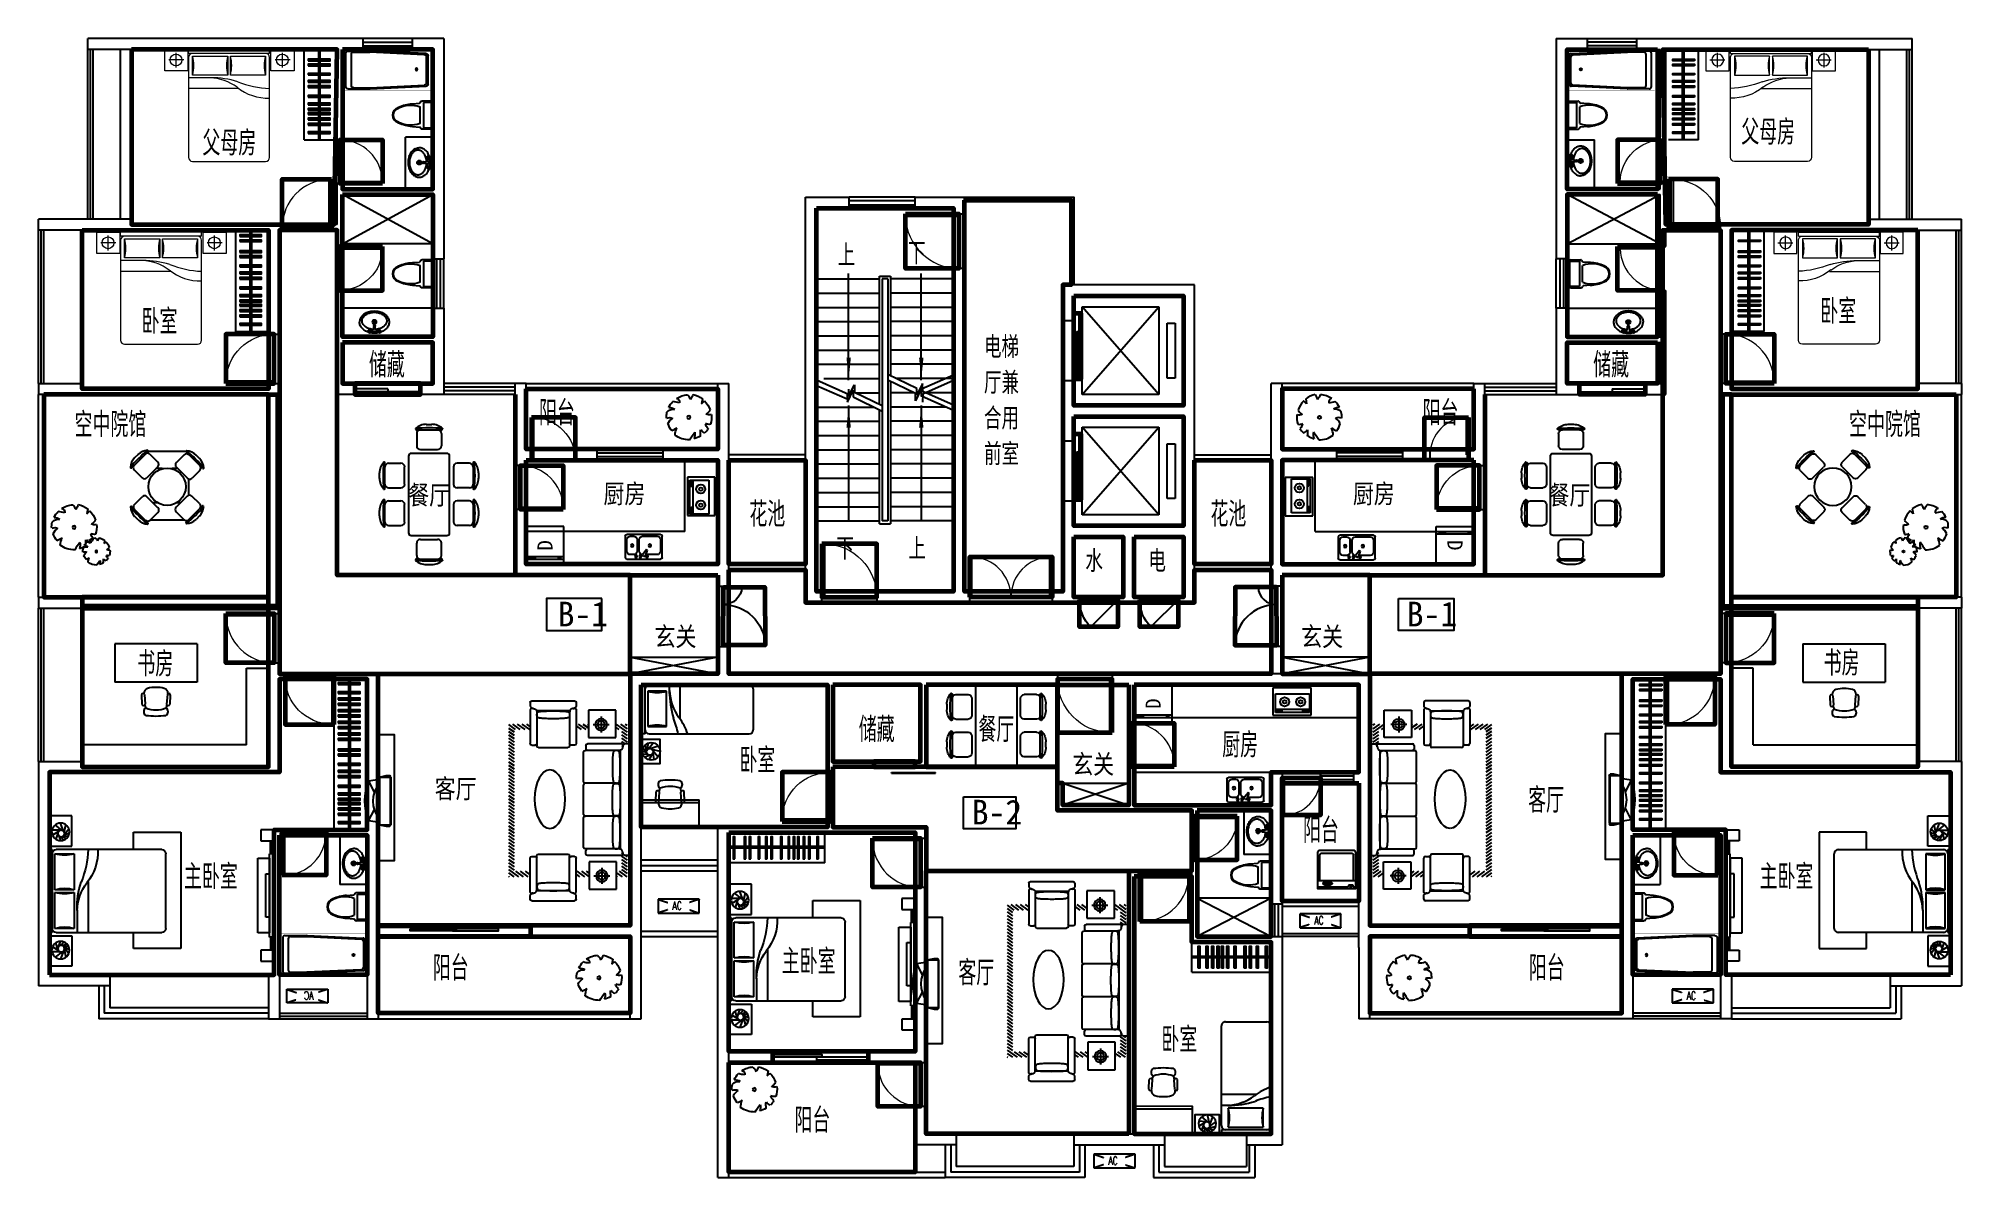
# Model space of a CAD drawing. Extents: x 4841515 to 4876615, y -1283548 to -1262748.
import ezdxf
from ezdxf.enums import TextEntityAlignment as Align

# ---------------------------------------------------------------- set-up
doc = ezdxf.new("R2010")
doc.units = 0
doc.header["$MEASUREMENT"] = 0
doc.linetypes.add('DASH', pattern=[0.35, 0.25, -0.1])
doc.layers.get('0').update_dxf_attribs({"linetype": 'CONTINUOUS'})
for name, color, linetype in [('2', 2, 'CONTINUOUS'), ('4-BACLONY', 6, 'CONTINUOUS'), ('F', 8, 'CONTINUOUS'), ('F1', 8, 'CONTINUOUS'), ('FURN', 8, 'CONTINUOUS'), ('I-FURN', 252, 'CONTINUOUS'), ('j', 8, 'CONTINUOUS'), ('J-厨房', 8, 'CONTINUOUS'), ('KTIAO', 124, 'CONTINUOUS'), ('PUB_TEXT', 7, 'CONTINUOUS'), ('STAIR', 3, 'CONTINUOUS'), ('WALL', 2, 'CONTINUOUS'), ('WINDOW', 4, 'CONTINUOUS'), ('WINDOW_TEXT', 7, 'CONTINUOUS'), ('家具', 8, 'CONTINUOUS'), ('家具1', 8, 'CONTINUOUS'), ('洁具', 223, 'CONTINUOUS'), ('阳台', 6, 'CONTINUOUS')]:
    doc.layers.add(name, color=color, linetype=linetype)
for name, color, linetype, lineweight in [('FITMENT', 145, 'CONTINUOUS', 5), ('GT_储藏间', 50, 'CONTINUOUS', 60), ('GT_卧室', 1, 'CONTINUOUS', 60), ('GT_卫生间', 5, 'CONTINUOUS', 60), ('GT_厨房', 4, 'CONTINUOUS', 60), ('GT_客厅', 2, 'CONTINUOUS', 60), ('GT_楼梯', 130, 'CONTINUOUS', 60), ('GT_水机房', 170, 'CONTINUOUS', 60), ('GT_玄关', 40, 'CONTINUOUS', 60), ('GT_电机房', 210, 'CONTINUOUS', 60), ('GT_电梯', 150, 'CONTINUOUS', 60), ('GT_花园', 74, 'CONTINUOUS', 60), ('GT_过道', 30, 'CONTINUOUS', 60), ('GT_门', 245, 'CONTINUOUS', 60), ('GT_阳台', 6, 'CONTINUOUS', 60), ('GT_餐厅', 3, 'CONTINUOUS', 60)]:
    doc.layers.add(name, color=color, linetype=linetype, lineweight=lineweight)
doc.layers.add('GT_书房', color=205, linetype='CONTINUOUS', lineweight=60, true_color=0x8059a6)
doc.styles.add('-黑体', font='simhei.ttf', dxfattribs={"width": 0.8})
doc.styles.add('_ROMANC', font='ROMANC', dxfattribs={"width": 0.6})
doc.styles.add('ATT', font='TXT')
doc.styles.add('DIM_FONT', font='SIMPLEX.shx', dxfattribs={"width": 0.8})
doc.styles.add('HZ', font='txt', dxfattribs={"bigfont": 'hztxt'})
doc.styles.add('SIMPLEX', font='SIMPLEX.SHX')
doc.styles.add('黑体', font='simhei.ttf')

msp = doc.modelspace()

# ---------------------------------------------------------------- texts
at = {"layer": 'PUB_TEXT'}
for s, height, style, width, p in [('父母房', 400, '-黑体', 0.6, (4872595, -1264644)), ('父母房', 400, '-黑体', 0.6, (4844508, -1264842)), ('上', 400, 'HZ', 0.8, (4856103, -1266905)), ('下', 400, 'HZ', 0.8, (4857385, -1266870)), ('卧室', 400, '-黑体', 0.6, (4874038, -1267918)), ('卧室', 400, '-黑体', 0.6, (4843397, -1268101)), ('电梯', 400, 'HZ', 0.8, (4858773, -1268585)), ('储藏', 400, '-黑体', 0.6, (4847547, -1268894)), ('储藏', 400, '-黑体', 0.6, (4869892, -1268894)), ('厅兼', 400, 'HZ', 0.8, (4858773, -1269237)), ('空中院馆', 400, '-黑体', 0.6, (4842174, -1269985)), ('阳台', 400, '-黑体', 0.6, (4850651, -1269770)), ('合用', 400, 'HZ', 0.8, (4858773, -1269888)), ('阳台', 400, '-黑体', 0.6, (4866778, -1269770)), ('空中院馆', 400, '-黑体', 0.6, (4874563, -1269985)), ('前室', 400, 'HZ', 0.8, (4858773, -1270539)), ('餐厅', 350, '黑体', 0.8, (4848265, -1271260)), ('厨房', 350, '黑体', 0.8, (4851828, -1271235)), ('厨房', 350, '黑体', 0.8, (4865506, -1271235)), ('餐厅', 350, '黑体', 0.8, (4869076, -1271260)), ('花池', 400, '-黑体', 0.6, (4854491, -1271621)), ('花池', 400, '-黑体', 0.6, (4862906, -1271621)), ('下', 400, 'HZ', 0.8, (4856079, -1272265)), ('上', 400, 'HZ', 0.8, (4857393, -1272265)), ('水', 400, 'HZ', 0.8, (4860623, -1272491)), ('电', 400, 'HZ', 0.8, (4861773, -1272491)), ('玄关', 350, '黑体', 0.8, (4852760, -1273844)), ('玄关', 350, '黑体', 0.8, (4864562, -1273844)), (' 书房', 400, '-黑体', 0.6, (4843157, -1274355)), (' 书房', 400, '-黑体', 0.6, (4873935, -1274340)), ('玄关', 350, '黑体', 0.8, (4860384, -1276175)), ('客厅', 350, '黑体', 0.8, (4848748, -1276622)), ('客厅', 400, '-黑体', 0.6, (4868705, -1276843)), ('主卧室', 400, '-黑体', 0.6, (4844171, -1278241)), ('主卧室', 400, '-黑体', 0.6, (4872929, -1278241)), ('阳台', 400, '-黑体', 0.6, (4848712, -1279907)), ('客厅', 400, '-黑体', 0.6, (4858305, -1279996)), ('阳台', 400, '-黑体', 0.6, (4868717, -1279907))]:
    msp.add_text(s, height=height, dxfattribs=dict(at, style=style, width=width)).set_placement(p)
at = {"layer": 'PUB_TEXT', "style": '黑体'}
for s, p in [('B-1', (4850992, -1273483)), ('B-1', (4866489, -1273483)), ('B-2', (4858550, -1277100))]:
    msp.add_text(s, height=450.6, dxfattribs=at).set_placement(p)
at = {"layer": 'PUB_TEXT', "style": '-黑体', "width": 0.6}
for s, p in [('储藏', (4856815, -1275552)), ('餐厅', (4858998, -1275552)), ('厨房', (4863448, -1275834)), ('卧室', (4854637, -1276114)), ('阳台', (4864922, -1277394)), ('主卧室', (4855573, -1279788)), ('卧室', (4862338, -1281214)), ('阳台', (4855641, -1282687))]:
    msp.add_text(s, height=400, dxfattribs=at).set_placement(p, align=Align.CENTER)

# ---------------------------------------------------------------- blocks, each defined once
blk = doc.blocks.new('A$C5D551CAD')
at = {"layer": '家具'}
for p, q in [((23, 922, -3687), (287, 1186, -3687)), ((69, 1083, -3687), (126, 1140, -3687)), ((323, 1145, -3687), (452, 1015, -3687)), ((894, 1147, -3687), (765, 1017, -3687)), ((1195, 924, -3687), (930, 1189, -3687)), ((1148, 1085, -3687), (1091, 1142, -3687)), ((64, 886, -3687), (194, 756, -3687)), ((271, 756, -3687), (452, 938, -3687)), ((946, 759, -3687), (765, 940, -3687)), ((1153, 888, -3687), (1024, 759, -3687)), ((73, 325, -3687), (202, 455, -3687)), ((461, 274, -3687), (280, 455, -3687)), ((756, 271, -3687), (938, 452, -3687)), ((1145, 323, -3687), (1015, 452, -3687)), ((296, 25, -3687), (31, 289, -3687)), ((134, 71, -3687), (77, 128, -3687)), ((332, 67, -3687), (461, 196, -3687)), ((886, 64, -3687), (756, 194, -3687)), ((922, 23, -3687), (1186, 287, -3687)), ((1083, 69, -3687), (1140, 126, -3687))]:
    blk.add_line(p, q, dxfattribs=at)
blk.add_circle((617, 605, -3687), 308, dxfattribs=at)
for centre, radius, start, end in [((1695, -486, -3687), 2206, 129.8023, 140.1977), ((256, 907, -3687), 257, 136.7651, 175.7265), ((103, 925, -3687), 54.9, 135, 225), ((302, 953, -3687), 257, 94.2735, 133.2349), ((284, 1106, -3687), 54.9, 45, 135), ((283, 1201, -3687), 8.13, 22.33, 94.2735), ((276, 1198, -3687), 16.3, 315, 22.33), ((414, 976, -3687), 54.9, 315, 45), ((804, 979, -3687), 54.9, 135, 225), ((933, 1108, -3687), 54.9, 45, 135), ((942, 1200, -3687), 16.3, 157.67, 225), ((934, 1203, -3687), 8.13, 85.7265, 157.67), ((-477, -483, -3687), 2206, 39.8023, 50.1977), ((916, 955, -3687), 257, 46.7651, 85.7265), ((962, 910, -3687), 257, 4.2735, 43.2349), ((1114, 927, -3687), 54.9, 315, 45), ((8, 926, -3687), 8.13, 175.7265, 247.67), ((11, 933, -3687), 16.3, 247.67, 315), ((233, 795, -3687), 54.9, 225, 315), ((985, 798, -3687), 54.9, 225, 315), ((1206, 936, -3687), 16.3, 225, 292.33), ((1209, 928, -3687), 8.13, 292.33, 4.2735), ((112, 287, -3687), 54.9, 135, 225), ((241, 416, -3687), 54.9, 45, 135), ((976, 414, -3687), 54.9, 45, 135), ((1106, 284, -3687), 54.9, 315, 45), ((17, 286, -3687), 8.13, 112.33, 184.2735), ((1703, 1697, -3687), 2206, 219.8023, 230.1977), ((264, 304, -3687), 257, 184.2735, 223.2349), ((20, 278, -3687), 16.3, 45, 112.33), ((310, 258, -3687), 257, 226.7651, 265.7265), ((293, 106, -3687), 54.9, 225, 315), ((292, 10, -3687), 8.13, 265.7265, 337.67), ((284, 14, -3687), 16.3, 337.67, 45), ((422, 235, -3687), 54.9, 315, 45), ((795, 233, -3687), 54.9, 135, 225), ((925, 103, -3687), 54.9, 225, 315), ((933, 11, -3687), 16.3, 135, 202.33), ((926, 8, -3687), 8.13, 202.33, 274.2735), ((-486, 1695, -3687), 2206, 309.8023, 320.1977), ((907, 256, -3687), 257, 274.2735, 313.2349), ((953, 302, -3687), 257, 316.7651, 355.7265), ((1198, 276, -3687), 16.3, 67.67, 135), ((1201, 283, -3687), 8.13, 355.7265, 67.67)]:
    blk.add_arc(centre, radius, start, end, dxfattribs=at)
blk = doc.blocks.new('A$C1C334A26')
at = {"layer": '家具'}
blk.add_blockref('A$C5D551CAD', (0, 0, 3687), dxfattribs=at)
blk = doc.blocks.new('A$C42D30CE6')
at = {"layer": '家具', "xscale": -1.106847697704459, "yscale": 1.106847697704459, "zscale": 1.106847697704459, "rotation": 270.0000000027261}
blk.add_blockref('A$C1C334A26', (0, 0), dxfattribs=at)
blk = doc.blocks.new('A$C4F080291')
at = {"layer": 'F'}
for p, q in [((240, 550), (240, 550)), ((248, 500), (240, 550)), ((275, 555), (248, 500))]:
    blk.add_line(p, q, dxfattribs=at)
blk.add_circle((272, 274), 19.8, dxfattribs=at)
for centre, radius, start, end in [((273, 277), 276, 135.9995, 161.053), ((233, 482), 116, 169.87, 201.8648), ((273, 277), 273, 96.7606, 124.3101), ((273, 277), 278, 63.1101, 89.5425), ((839, 406), 456, 164.9203, 173.0123), ((518, 187), 304, 103.0537, 115.607), ((273, 277), 272, 18.946, 49.5749), ((273, 277), 275, 172.683, 187.5085), ((27, 316), 79.7, 250.6201, 294.5398), ((0, 416), 105, 271.844, 306.1983), ((84, 435), 100, 223.7723, 258.3077), ((-626, 727), 846, 319.6752, 324.9454), ((135, 500), 67.4, 210.6252, 266.7297), ((467, 134), 114, 50.986, 89.7843), ((510, 326), 45.2, 61.5744, 152.6441), ((762, 841), 574, 239.4613, 247.4387), ((430, 161), 92.2, 1.89, 64.194), ((273, 277), 271, 348.5495, 7.2353), ((273, 277), 271, 200.9099, 218.9753), ((180, 78), 121, 128.7308, 166.8529), ((-915, 168), 1019, 354.04, 0.2987), ((273, 277), 277, 230.9552, 270.0544), ((-16, 178), 340, 328.3705, 343.6397), ((581, 162), 283, 196.3922, 210.7316), ((273, 277), 266, 284.1388, 304.9911), ((274, 93), 156, 347.2759, 19.9269), ((405, 62), 84.7, 29.7573, 79.7538), ((273, 277), 273, 320.0575, 335.6615)]:
    blk.add_arc(centre, radius, start, end, dxfattribs=at)
blk = doc.blocks.new('A$C554367E0')
at = {"layer": 'F', "xscale": -1}
blk.add_blockref('A$C4F080291', (541, 0), dxfattribs=at)
at = {"layer": 'F', "xscale": -0.6, "yscale": 0.6, "zscale": 0.6}
blk.add_blockref('A$C4F080291', (827, 40), dxfattribs=at)
blk = doc.blocks.new('A$C11B17B17')
at = {"layer": 'F'}
for p, q in [((887, 1809), (986, 1809)), ((1574, 1809), (1673, 1809)), ((707, 1709), (1167, 1709)), ((712, 1641), (712, 1416)), ((1162, 1641), (1162, 1416)), ((1393, 1709), (1853, 1709)), ((1398, 1641), (1398, 1416)), ((1848, 1641), (1848, 1416)), ((100, 1134), (100, 674)), ((167, 1129), (392, 1129)), ((460, 1062), (460, 747)), ((530, 1229), (530, 579)), ((1980, 1279), (580, 1279)), ((779, 1349), (1094, 1349)), ((1466, 1349), (1781, 1349)), ((2030, 579), (2030, 1229)), ((2100, 1062), (2100, 747)), ((2392, 1129), (2167, 1129)), ((2460, 1134), (2460, 674)), ((0, 954), (0, 855)), ((2560, 954), (2560, 855)), ((167, 679), (392, 679)), ((580, 529), (1980, 529)), ((712, 167), (712, 392)), ((1094, 460), (779, 460)), ((1162, 167), (1162, 392)), ((1398, 167), (1398, 392)), ((1781, 460), (1466, 460)), ((1848, 167), (1848, 392)), ((2392, 679), (2167, 679)), ((1167, 100), (707, 100)), ((986, 0), (887, 0)), ((1853, 100), (1393, 100)), ((1673, 0), (1574, 0))]:
    blk.add_line(p, q, dxfattribs=at)
for centre, radius, start, end in [((897, 1493), 316, 91.7651, 130.7265), ((976, 1493), 316, 49.2735, 88.2349), ((1584, 1493), 316, 91.7651, 130.7265), ((1663, 1493), 316, 49.2735, 88.2349), ((697, 1725), 10, 130.7265, 202.67), ((707, 1729), 20, 202.67, 270), ((937, -969), 2713, 84.8023, 95.1977), ((779, 1641), 67.5, 90, 180), ((779, 1416), 67.5, 180, 270), ((1094, 1641), 67.5, 0, 90), ((1094, 1416), 67.5, 270, 0), ((1167, 1729), 20, 270, 337.33), ((1176, 1725), 10, 337.33, 49.2735), ((1384, 1725), 10, 130.7265, 202.67), ((1393, 1729), 20, 202.67, 270), ((1623, -969), 2713, 84.8023, 95.1977), ((1466, 1641), 67.5, 90, 180), ((1466, 1416), 67.5, 180, 270), ((1781, 1641), 67.5, 0, 90), ((1781, 1416), 67.5, 270, 0), ((1853, 1729), 20, 270, 337.33), ((1863, 1725), 10, 337.33, 49.2735), ((315, 944), 316, 139.2735, 178.2349), ((2778, 904), 2713, 174.8023, 185.1977), ((84, 1143), 10, 67.33, 139.2735), ((80, 1134), 20, 0, 67.33), ((167, 1062), 67.5, 90, 180), ((392, 1062), 67.5, 0, 90), ((580, 1229), 50, 90, 180), ((1980, 1229), 50, 0, 90), ((2167, 1062), 67.5, 90, 180), ((2392, 1062), 67.5, 0, 90), ((2480, 1134), 20, 112.67, 180), ((2476, 1143), 10, 40.7265, 112.67), ((-218, 904), 2713, 354.8023, 5.1977), ((2245, 944), 316, 1.7651, 40.7265), ((315, 864), 316, 181.7651, 220.7265), ((167, 747), 67.5, 180, 270), ((392, 747), 67.5, 270, 0), ((2167, 747), 67.5, 180, 270), ((2392, 747), 67.5, 270, 0), ((2245, 864), 316, 319.2735, 358.2349), ((84, 665), 10, 220.7265, 292.67), ((80, 674), 20, 292.67, 0), ((580, 579), 50, 180, 270), ((779, 392), 67.5, 90, 180), ((1094, 392), 67.5, 0, 90), ((1466, 392), 67.5, 90, 180), ((1781, 392), 67.5, 0, 90), ((1980, 579), 50, 270, 0), ((2480, 674), 20, 180, 247.33), ((2476, 665), 10, 247.33, 319.2735), ((697, 84), 10, 157.33, 229.2735), ((707, 80), 20, 90, 157.33), ((937, 2778), 2713, 264.8023, 275.1977), ((897, 315), 316, 229.2735, 268.2349), ((779, 167), 67.5, 180, 270), ((976, 315), 316, 271.7651, 310.7265), ((1094, 167), 67.5, 270, 0), ((1167, 80), 20, 22.67, 90), ((1176, 84), 10, 310.7265, 22.67), ((1384, 84), 10, 157.33, 229.2735), ((1393, 80), 20, 90, 157.33), ((1623, 2778), 2713, 264.8023, 275.1977), ((1584, 315), 316, 229.2735, 268.2349), ((1466, 167), 67.5, 180, 270), ((1663, 315), 316, 271.7651, 310.7265), ((1781, 167), 67.5, 270, 0), ((1853, 80), 20, 22.67, 90), ((1863, 84), 10, 310.7265, 22.67)]:
    blk.add_arc(centre, radius, start, end, dxfattribs=at)
blk = doc.blocks.new('A$C2CF363A5')
at = {"layer": 'WALL', "xscale": -1, "rotation": 90}
blk.add_blockref('A$C11B17B17', (1809, 2560), dxfattribs=at)
blk = doc.blocks.new('M_A17ORW')
at = {"const_width": 0.02}
for points in [[(-0.481, -0.001), (-0.481, -0.308)], [(0.481, 0.001), (0.481, -0.691)]]:
    blk.add_lwpolyline(points, dxfattribs=at)
for centre, radius, start, end in [((-0.501, -0.003), 0.307, 274.2492, 0.2101), ((0.505, 0.002), 0.699, 180.2762, 268.0603)]:
    blk.add_arc(centre, radius, start, end)
blk = doc.blocks.new('A$C6AB5504A')
at = {"layer": 'F'}
for p, q in [((1985, 2744), (2397, 2744)), ((1985, 2191), (1985, 2744)), ((2124, 2411), (2044, 2511)), ((2126, 2439), (2095, 2579)), ((2142, 2467), (2193, 2612)), ((2163, 2480), (2291, 2578)), ((2198, 2481), (2349, 2484)), ((2232, 2458), (2340, 2390)), ((2397, 2744), (2397, 2191)), ((862, 2449), (0, 2449)), ((0, 2449), (0, 325)), ((348, 2129), (2271, 2129)), ((862, 2129), (862, 2449)), ((2397, 2191), (1985, 2191)), ((2130, 2396), (2033, 2436)), ((2143, 2379), (2052, 2375)), ((2159, 2368), (2084, 2334)), ((2198, 2365), (2133, 2304)), ((2233, 2390), (2196, 2292)), ((2243, 2428), (2281, 2319)), ((2346, 2129), (2397, 2129)), ((2346, 2129), (2346, 615)), ((2397, 2129), (2397, 615)), ((273, 690), (273, 2053)), ((2296, 2053), (1943, 2053)), ((1943, 2053), (1943, 1397)), ((2296, 1397), (2296, 2053)), ((1690, 1549), (1690, 615)), ((1943, 1397), (2296, 1397)), ((2296, 1347), (1943, 1347)), ((1943, 1347), (1943, 690)), ((2296, 690), (2296, 1347)), ((1892, 1031), (1892, 615)), ((2271, 615), (348, 615)), ((862, 325), (862, 615)), ((1943, 690), (2296, 690)), ((2397, 553), (1985, 553)), ((1985, 553), (1985, 0)), ((2143, 365), (2052, 368)), ((2159, 375), (2084, 409)), ((2198, 378), (2133, 440)), ((2233, 354), (2196, 452)), ((2232, 286), (2340, 354)), ((2243, 316), (2281, 425)), ((2346, 615), (2397, 615)), ((2397, 0), (2397, 553)), ((0, 325), (862, 325)), ((2130, 348), (2033, 307)), ((2124, 333), (2044, 232)), ((2126, 305), (2095, 165)), ((2142, 276), (2193, 132)), ((2163, 264), (2291, 166)), ((2198, 262), (2349, 259)), ((1985, 0), (2397, 0))]:
    blk.add_line(p, q, dxfattribs=at)
for centre, radius in [((2192, 2452), 160), ((2183, 2423), 60), ((2192, 292), 160), ((2183, 320), 60)]:
    blk.add_circle(centre, radius, dxfattribs=at)
for centre, radius, start, end in [((348, 2053), 75.7, 90, 180), ((2403, 2091), 892, 177.5673, 219.5461), ((3545, 2214), 1857, 182.616, 201.4069), ((2271, 2053), 75.7, 0, 90), ((2119, 2659), 631, 253.7398, 286.2602), ((965, 977), 928, 2.5398, 36.0403), ((309, 1052), 1584, 359.2582, 17.8034), ((2119, 791), 631, 73.7398, 106.2602), ((2119, 1952), 631, 253.7398, 286.2602), ((2119, 85), 631, 73.7398, 106.2602), ((348, 690), 75.7, 180, 270), ((2271, 690), 75.7, 270, 0)]:
    blk.add_arc(centre, radius, start, end, dxfattribs=at)
blk = doc.blocks.new('A$C17267256')
at = {"layer": 'FITMENT', "extrusion": (0, 0, -1), "xscale": -1, "zscale": -1, "rotation": 180}
blk.add_blockref('A$C6AB5504A', (-2397, 2744), dxfattribs=at)
blk = doc.blocks.new('A$C2B866F3E')
at = {"layer": 'FITMENT'}
for p, q in [((1656, 1940), (1656, 2361)), ((1714, 2154), (1984, 2154)), ((1714, 2154), (1984, 2154)), ((1853, 2010), (1853, 2285)), ((1853, 2010), (1853, 2285)), ((0, 1852), (0, 521)), ((1899, 1926), (74, 1926)), ((1331, 1014), (1331, 1926)), ((1529, 1519), (1529, 1926)), ((1578, 1211), (1578, 1852)), ((1578, 1852), (1923, 1852)), ((1923, 1852), (1923, 1211)), ((1972, 447), (1972, 1926)), ((1972, 1926), (2046, 1926)), ((2046, 447), (2046, 1926)), ((1923, 1211), (1578, 1211)), ((1578, 1162), (1923, 1162)), ((1578, 521), (1578, 1162)), ((1923, 1162), (1923, 521)), ((74, 447), (1899, 447)), ((1923, 521), (1578, 521)), ((1972, 447), (2046, 447)), ((1714, 213), (1984, 213)), ((1853, 70), (1853, 344))]:
    blk.add_line(p, q, dxfattribs=at)
for points in [[(1656, 1940), (1656, 2361), (2046, 2361), (2046, 1940)], [(1656, 0), (1656, 421), (2046, 421), (2046, 0)]]:
    blk.add_lwpolyline(points, close=True, dxfattribs=at)
for centre in [(1853, 2155), (1853, 2155), (1853, 215)]:
    blk.add_circle(centre, 108, dxfattribs=at)
for centre, radius, start, end in [((74, 1852), 74, 90, 180), ((1751, 2444), 616, 253.7398, 286.2602), ((1899, 1852), 74, 0, 90), ((623, 1572), 906, 323.9597, 357.4602), ((-18, 1499), 1547, 342.1966, 0.7418), ((1751, 619), 616, 73.7398, 106.2602), ((1751, 1754), 616, 253.7398, 286.2602), ((2028, 484), 871, 140.4539, 182.4327), ((3144, 364), 1814, 158.5931, 177.384), ((74, 521), 74, 180, 270), ((1751, -71), 616, 73.7398, 106.2602), ((1899, 521), 74, 270, 0)]:
    blk.add_arc(centre, radius, start, end, dxfattribs=at)
blk = doc.blocks.new('_WBLK')
for p, q in [((-0.5, 0.5), (0.5, 0.5)), ((0.5, 0.167), (-0.5, 0.167)), ((0.5, -0.167), (-0.5, -0.167)), ((-0.5, -0.5), (0.5, -0.5))]:
    blk.add_line(p, q)
at = {"layer": 'WINDOW_TEXT', "style": 'SIMPLEX', "flags": 9}
blk.add_attdef('A', text='', height=1, dxfattribs=at).set_placement((0, 1.5), align=Align.MIDDLE)
blk = doc.blocks.new('41227163512228')
for p, q in [((-650, 100), (650, 100)), ((-650, 33), (650, 33)), ((-650, -33), (650, -33)), ((-650, -100), (650, -100))]:
    blk.add_line(p, q)
at = {"style": 'SIMPLEX', "flags": 9}
blk.add_attdef('A', text='', height=1, dxfattribs=at).set_placement((0, 0), align=Align.MIDDLE)
blk = doc.blocks.new('11PDRY03')
at = {"color": 0, "linetype": 'ByBlock'}
for p, q in [((0, 30), (30, 30)), ((0, 0), (0, 30)), ((4, 0), (4, 30)), ((5, 25), (5, 28)), ((6, 0), (6, 30)), ((30, 30), (30, 0)), ((30, 0), (0, 0)), ((5, 2), (5, 8))]:
    blk.add_line(p, q, dxfattribs=at)
at = {"color": 0, "linetype": 'ByBlock', "style": 'ATT', "flags": 8}
blk.add_attdef('LABEL', text='', height=12, dxfattribs=at).set_placement((15, 15), align=Align.MIDDLE)
at = {"color": 0, "linetype": 'ByBlock', "style": 'ATT'}
for tag, p, flags in [('ITEM', (0, -13), 3), ('DEPTH', (0, -30), 3), ('ROOM_NUMBER', (0, -22), 1), ('WIDTH', (0, -38), 3)]:
    blk.add_attdef(tag, p, '', height=6, dxfattribs=dict(at, flags=flags))
blk = doc.blocks.new('-BATH2')
at = {"layer": 'F1', "xscale": 23, "yscale": 23, "zscale": 23}
blk.add_blockref('11PDRY03', (3, 3), dxfattribs=at).add_auto_attribs({'LABEL': 'D'})
blk = doc.blocks.new('M_C5')
for p, q in [((-54, -14), (-154, 45)), ((-71, 21), (-106, 120)), ((-60, 63), (-50, 152)), ((-28, 86), (7, 160)), ((-9, 88), (59, 149)), ((12, 83), (112, 114)), ((26, 75), (152, 50)), ((42, 53), (156, -35)), ((48, 21), (102, -123)), ((-26, -30), (-153, -47)), ((14, -26), (-99, -126)), ((41, -2), (5, -160))]:
    blk.add_line(p, q)
for centre, radius in [((0, 0), 160), ((-11, 28), 60)]:
    blk.add_circle(centre, radius)
at = {"width": 0.8, "flags": 9}
for tag in ['XSIZE', 'YSIZE']:
    blk.add_attdef(tag, (0, 0), '', height=0.5, dxfattribs=at)
blk = doc.blocks.new('M_C25MYD')
for p, q in [((-569, 821), (-109, 821)), ((-564, 754), (-564, 529)), ((-389, 921), (-290, 921)), ((-114, 754), (-114, 529)), ((117, 821), (577, 821)), ((122, 754), (122, 529)), ((298, 921), (397, 921)), ((572, 754), (572, 529)), ((704, 392), (-696, 392)), ((-497, 461), (-182, 461)), ((190, 461), (505, 461)), ((-746, 342), (-746, -308)), ((754, -308), (754, 342)), ((-696, -358), (704, -358)), ((-564, -720), (-564, -495)), ((-182, -427), (-497, -427)), ((-114, -720), (-114, -495)), ((122, -720), (122, -495)), ((505, -427), (190, -427)), ((572, -720), (572, -495)), ((-109, -787), (-569, -787)), ((-290, -887), (-389, -887)), ((577, -787), (117, -787)), ((397, -887), (298, -887))]:
    blk.add_line(p, q)
for centre, radius, start, end in [((-579, 837), 10, 130.7265, 202.67), ((-569, 841), 20, 202.67, 270), ((-379, 606), 316, 91.7651, 130.7265), ((-339, -1857), 2713, 84.8023, 95.1977), ((-497, 754), 67.5, 90, 180), ((-300, 606), 316, 49.2735, 88.2349), ((-182, 754), 67.5, 0, 90), ((-109, 841), 20, 270, 337.33), ((-100, 837), 10, 337.33, 49.2735), ((108, 837), 10, 130.7265, 202.67), ((117, 841), 20, 202.67, 270), ((307, 606), 316, 91.7651, 130.7265), ((347, -1857), 2713, 84.8023, 95.1977), ((190, 754), 67.5, 90, 180), ((387, 606), 316, 49.2735, 88.2349), ((505, 754), 67.5, 0, 90), ((577, 841), 20, 270, 337.33), ((587, 837), 10, 337.33, 49.2735), ((-696, 342), 50, 90, 180), ((-497, 529), 67.5, 180, 270), ((-182, 529), 67.5, 270, 0), ((190, 529), 67.5, 180, 270), ((505, 529), 67.5, 270, 0), ((704, 342), 50, 0, 90), ((-696, -308), 50, 180, 270), ((704, -308), 50, 270, 0), ((-497, -495), 67.5, 90, 180), ((-182, -495), 67.5, 0, 90), ((190, -495), 67.5, 90, 180), ((505, -495), 67.5, 0, 90), ((-579, -803), 10, 157.33, 229.2735), ((-569, -807), 20, 90, 157.33), ((-379, -572), 316, 229.2735, 268.2349), ((-339, 1890), 2713, 264.8023, 275.1977), ((-497, -720), 67.5, 180, 270), ((-300, -572), 316, 271.7651, 310.7265), ((-182, -720), 67.5, 270, 0), ((-109, -807), 20, 22.67, 90), ((-100, -803), 10, 310.7265, 22.67), ((108, -803), 10, 157.33, 229.2735), ((117, -807), 20, 90, 157.33), ((307, -572), 316, 229.2735, 268.2349), ((347, 1890), 2713, 264.8023, 275.1977), ((190, -720), 67.5, 180, 270), ((387, -572), 316, 271.7651, 310.7265), ((505, -720), 67.5, 270, 0), ((577, -807), 20, 22.67, 90), ((587, -803), 10, 310.7265, 22.67)]:
    blk.add_arc(centre, radius, start, end)
at = {"width": 0.8, "flags": 9}
for tag in ['XSIZE', 'YSIZE']:
    blk.add_attdef(tag, (0, 0), '', height=0.5, dxfattribs=at)
blk = doc.blocks.new('M_B0OPK')
for p, q in [((-0.5, 0.5), (0.5, 0.5)), ((0.5, 0.167), (-0.5, 0.167)), ((0.5, -0.167), (-0.5, -0.167)), ((-0.5, -0.5), (0.5, -0.5))]:
    blk.add_line(p, q)
blk = doc.blocks.new('ddeq')
at = {"layer": 'FURN'}
for p, q in [((-900, 0), (0, 0)), ((0, -74), (0, 0)), ((-900, -74), (-900, 0)), ((-900, -74), (0, -74)), ((-900, -148), (-900, -1972)), ((-121, -120), (-762, -120)), ((-762, -120), (-762, -465)), ((-121, -465), (-121, -120)), ((0, -148), (0, -1972)), ((-762, -465), (-121, -465)), ((-160, -518), (0, -518)), ((-632, -715), (0, -715)), ((-74, -2046), (-826, -2046))]:
    blk.add_line(p, q, dxfattribs=at)
for centre, radius, start, end in [((-826, -148), 74, 90, 180), ((-1354, -293), 616, 343.7398, 16.2602), ((471, -293), 616, 163.7398, 196.2602), ((-74, -148), 74, 0, 90), ((-1275, 1097), 1814, 281.9426, 291.4069), ((-1156, -18), 871, 287.0626, 309.5461), ((-140, -2065), 1547, 89.2582, 107.8034), ((-68, -1423), 906, 92.5398, 126.0403), ((-826, -1972), 74, 180, 270), ((-74, -1972), 74, 270, 0)]:
    blk.add_arc(centre, radius, start, end, dxfattribs=at)
blk = doc.blocks.new('_ARROW')
blk.add_solid([(0, 0), (-1, 0.1), (-1, -0.1)])
blk = doc.blocks.new('$DorLib2D$00000001')
for p, q in [((0.45, 0.975), (0.5, 0.975)), ((0.45, 0), (0.45, 0.975)), ((0.5, 0), (0.5, 0.975)), ((0.5, 0), (0.45, 0))]:
    blk.add_line(p, q)
at = {"lineweight": 13}
blk.add_arc((0.475, 0), 0.975, 91.4693, 180, dxfattribs=at)
blk = doc.blocks.new('_LIFTD')
for points in [[(-0.548, -0.602), (-0.548, -0.774), (0.241, -0.774), (0.241, -0.602), (-0.548, -0.602)], [(-0.241, -0.784), (-0.241, -0.955), (0.548, -0.955), (0.548, -0.784), (-0.241, -0.784)]]:
    blk.add_lwpolyline(points)
blk = doc.blocks.new('A$C0A224319')
at = {"layer": 'KTIAO', "linetype": 'DASH'}
for p, q in [((0, 250), (0, 0)), ((750, 250), (0, 250)), ((0, 250), (177, 191)), ((172, 57), (0, 0)), ((0, 0), (750, 0)), ((750, 250), (573, 191)), ((575, 58), (750, 0)), ((750, 0), (750, 250))]:
    blk.add_line(p, q, dxfattribs=at)
at = {"layer": 'KTIAO', "style": '_ROMANC', "width": 0.7}
blk.add_text('AC', height=148.6, rotation=360, dxfattribs=at).set_placement((261, 60))
at = {"layer": 'KTIAO', "style": 'DIM_FONT', "oblique": 360, "width": 0.6, "flags": 9}
for tag in ['YSIZE', 'XSIZE']:
    blk.add_attdef(tag, (0, 0), '', height=0.5, rotation=360, dxfattribs=at)
blk = doc.blocks.new('M_A13ZTG')
for p, q in [((-0.502, 0.208), (0.498, 0.208)), ((-0.502, 0.208), (-0.502, 0.19)), ((-0.502, 0.19), (0.498, 0.19)), ((0.498, 0.208), (0.498, 0.19))]:
    blk.add_line(p, q)
blk = doc.blocks.new('A$C41EE4F51')
for p, q in [((35, 647), (66, 647)), ((66, 564), (35, 564)), ((36, 647), (36, 690)), ((36, 0), (36, 564)), ((66, 647), (66, 564)), ((145, 690), (145, 0)), ((145, 652), (611, 652)), ((651, 78), (651, 612)), ((87, 222), (99, 222)), ((89, 130), (99, 130)), ((97, 212), (113, 212)), ((97, 147), (97, 212)), ((113, 147), (97, 147)), ((113, 212), (113, 147)), ((145, 38), (611, 38))]:
    blk.add_line(p, q)
at = {"elevation": 0}
blk.add_lwpolyline([(706, 50), (706, 640, 0.414214), (656, 690), (0, 690), (0, 0), (656, 0, 0.414214)], format="xyb", close=True, dxfattribs=at)
blk.add_circle((35, 604), 17.5)
for centre, radius, start, end in [((611, 612), 40, 0, 90), ((237, 179), 180, 169.1967, 180), ((237, 179), 180, 180, 190.8033), ((166, 192), 108, 155.2655, 169.1967), ((166, 165), 108, 190.8033, 204.7345), ((122, 212), 59.9, 131.9599, 155.2655), ((122, 145), 59.9, 204.7345, 228.0401), ((254, 176), 177, 173.9017, 180), ((254, 176), 177, 180, 186.0983), ((172, 185), 94.4, 165.5369, 173.9017), ((172, 167), 94.4, 186.0983, 194.4631), ((120, 198), 41.3, 148.0894, 165.5369), ((120, 154), 41.3, 194.4631, 211.9106), ((95, 243), 19.1, 90, 131.9599), ((95, 114), 19.1, 228.0401, 270), ((89, 218), 4.03, 90, 148.0894), ((89, 134), 4.03, 211.9106, 270), ((265, 176), 177, 173.9017, 180), ((265, 176), 177, 180, 186.0983), ((182, 185), 94.4, 165.5369, 173.9017), ((182, 167), 94.4, 186.0983, 194.4631), ((89, 218), 4.03, 72.0546, 90), ((131, 198), 41.3, 148.0894, 165.5369), ((131, 154), 41.3, 194.4631, 211.9106), ((95, 243), 19.1, 48.0401, 90), ((95, 114), 19.1, 270, 311.9599), ((99, 218), 4.03, 90, 148.0894), ((99, 134), 4.03, 211.9106, 270), ((99, 218), 4.03, 31.9106, 90), ((99, 134), 4.03, 270, 328.0894), ((67, 198), 41.3, 18.9155, 31.9106), ((67, 154), 41.3, 328.0894, 345.5369), ((16, 167), 94.4, 345.5369, 347.5389), ((68, 212), 59.9, 24.7345, 48.0401), ((68, 145), 59.9, 311.9599, 335.2655), ((24, 192), 108, 10.8033, 24.7345), ((24, 165), 108, 335.2655, 349.1967), ((-47, 179), 180, 0, 10.8033), ((-47, 179), 180, 349.1967, 0), ((611, 78), 40, 270, 0)]:
    blk.add_arc(centre, radius, start, end)
at = {"oblique": -180, "text_generation_flag": 4, "width": 0.8, "flags": 9}
for tag in ['XSIZE', 'YSIZE']:
    blk.add_attdef(tag, (0, 345), '', height=0.5, rotation=270, dxfattribs=at)
blk = doc.blocks.new('A$C633E5647')
at = {"rotation": 270}
blk.add_blockref('A$C41EE4F51', (0, 706), dxfattribs=at)
blk = doc.blocks.new('M_E10')
for p, q in [((-740, -70), (-740, -680)), ((-700, -30), (-302, -30)), ((-640, -90), (-640, -660)), ((-600, -50), (-300, -50)), ((-300, -50), (695, -96)), ((-298, -30), (724, -76)), ((730, -136), (730, -614)), ((760, -116), (760, -634)), ((-600, -700), (-300, -700)), ((695, -654), (-300, -700)), ((685, -654), (-300, -700)), ((724, -674), (-298, -720)), ((-700, -720), (-302, -720))]:
    blk.add_line(p, q)
at = {"const_width": 1.5}
for points in [[(-800, 0), (800, 0)], [(-800, -750), (-800, 0)], [(800, 0), (800, -750)], [(800, -750), (-800, -750)]]:
    blk.add_lwpolyline(points, dxfattribs=at)
for radius in [20, 16]:
    blk.add_circle((550, -386), radius)
for centre, start, end in [((-700, -70), 90, 180), ((-600, -90), 90, 180), ((-302, -70), 83.7966, 90), ((690, -136), 0, 83.3675), ((720, -116), 0, 83.7966), ((-700, -680), 180, 270), ((-600, -660), 180, 270), ((690, -614), 276.6325, 0), ((720, -634), 276.2034, 0), ((-302, -680), 270, 276.2034)]:
    blk.add_arc(centre, 40, start, end)
at = {"width": 0.8, "flags": 9}
for tag in ['XSIZE', 'YSIZE']:
    blk.add_attdef(tag, (0, 0), '', height=0.5, dxfattribs=at)
blk = doc.blocks.new('toilet3')
at = {"layer": 'j'}
for p, q in [((-164, 356), (-180, 345)), ((-148, 366), (-164, 356)), ((-131, 375), (-148, 366)), ((-114, 382), (-131, 375)), ((-112, 357), (-126, 349)), ((-96, 389), (-114, 382)), ((-97, 363), (-112, 357)), ((-82, 368), (-97, 363)), ((-75, 394), (-96, 389)), ((-64, 373), (-82, 368)), ((-54, 399), (-75, 394)), ((-46, 377), (-64, 373)), ((-32, 402), (-54, 399)), ((-27, 380), (-46, 377)), ((-11, 404), (-32, 402)), ((-8, 382), (-27, 380)), ((11, 405), (-11, 404)), ((11, 382), (-8, 382)), ((32, 404), (11, 405)), ((30, 382), (11, 382)), ((49, 380), (30, 382)), ((54, 402), (32, 404)), ((67, 377), (49, 380)), ((75, 399), (54, 402)), ((86, 373), (67, 377)), ((96, 394), (75, 399)), ((104, 368), (86, 373)), ((117, 389), (96, 394)), ((119, 363), (104, 368)), ((135, 382), (117, 389)), ((134, 357), (119, 363)), ((148, 349), (134, 357)), ((153, 375), (135, 382)), ((170, 366), (153, 375)), ((186, 356), (170, 366)), ((202, 345), (186, 356)), ((-258, 218), (-259, 202)), ((-259, 202), (-258, 187)), ((-256, 233), (-258, 218)), ((-258, 187), (-256, 171)), ((-252, 248), (-256, 233)), ((-256, 171), (-252, 156)), ((-247, 263), (-252, 248)), ((-252, 156), (-247, 142)), ((-240, 276), (-247, 263)), ((-247, 142), (-240, 128)), ((-230, 292), (-240, 276)), ((-240, 128), (-230, 112)), ((-220, 307), (-230, 292)), ((-230, 112), (-220, 97)), ((-208, 321), (-220, 307)), ((-220, 97), (-208, 83)), ((-212, 246), (-214, 236)), ((-214, 236), (-214, 225)), ((-214, 225), (-214, 214)), ((-214, 214), (-212, 203)), ((-209, 257), (-212, 246)), ((-212, 203), (-209, 192)), ((-205, 267), (-209, 257)), ((-209, 192), (-205, 182)), ((-194, 334), (-208, 321)), ((-208, 83), (-194, 71)), ((-201, 277), (-205, 267)), ((-205, 182), (-201, 172)), ((-193, 290), (-201, 277)), ((-201, 172), (-193, 160)), ((-180, 345), (-194, 334)), ((-194, 71), (-180, 59)), ((-184, 301), (-193, 290)), ((-193, 160), (-184, 148)), ((-175, 312), (-184, 301)), ((-184, 148), (-175, 137)), ((-180, 59), (-164, 48)), ((-164, 323), (-175, 312)), ((-175, 137), (-164, 127)), ((-153, 332), (-164, 323)), ((-164, 127), (-153, 117)), ((-164, 48), (-148, 38)), ((-140, 341), (-153, 332)), ((-153, 117), (-140, 108)), ((-148, 38), (-131, 30)), ((-126, 349), (-140, 341)), ((-140, 108), (-126, 100)), ((-131, 30), (-114, 22)), ((-126, 100), (-112, 93)), ((-101, 31), (-120, 31)), ((-100, 37), (-118, 43)), ((-100, 25), (-118, 19)), ((-114, 22), (-96, 16)), ((-97, 42), (-113, 54)), ((-97, 19), (-113, 8)), ((-112, 93), (-97, 87)), ((-93, 47), (-104, 62)), ((-93, 15), (-104, -1)), ((-97, 87), (-82, 81)), ((-96, 16), (-75, 10)), ((-87, 49), (-93, 68)), ((-87, 12), (-93, -6)), ((-82, 81), (-64, 76)), ((-81, 50), (-81, 70)), ((-75, 49), (-69, 68)), ((-75, 12), (-69, -6)), ((-75, 10), (-54, 6)), ((-70, 47), (-58, 62)), ((-70, 15), (-58, -1)), ((-65, 42), (-50, 54)), ((-65, 19), (-50, 8)), ((-64, 76), (-46, 72)), ((-63, 37), (-44, 43)), ((-63, 25), (-44, 19)), ((-62, 31), (-42, 31)), ((-54, 6), (-32, 2)), ((-16, 53), (-49, 53)), ((67, 9), (-49, 9)), ((-46, 72), (-27, 69)), ((-32, 2), (-11, 0)), ((-27, 69), (-12, 68)), ((0, 201), (-19, 201)), ((1, 204), (-18, 210)), ((1, 198), (-18, 192)), ((2, 207), (-14, 218)), ((2, 195), (-14, 184)), ((-11, 0), (11, 0)), ((4, 209), (-7, 224)), ((4, 193), (-7, 177)), ((25, 99), (-7, 99)), ((7, 210), (1, 229)), ((7, 192), (1, 173)), ((10, 211), (10, 230)), ((10, 191), (10, 172)), ((11, 0), (32, 0)), ((13, 210), (19, 229)), ((13, 192), (19, 173)), ((16, 209), (27, 224)), ((16, 193), (27, 177)), ((18, 207), (34, 218)), ((18, 195), (34, 184)), ((19, 204), (38, 210)), ((19, 198), (38, 192)), ((20, 201), (39, 201)), ((30, 68), (49, 69)), ((32, 0), (54, 2)), ((67, 53), (34, 53)), ((49, 69), (67, 72)), ((54, 2), (75, 6)), ((80, 31), (60, 31)), ((81, 37), (62, 43)), ((81, 25), (62, 19)), ((67, 72), (86, 76)), ((84, 42), (68, 54)), ((84, 19), (68, 8)), ((75, 6), (96, 10)), ((88, 47), (76, 62)), ((88, 15), (76, -1)), ((86, 76), (104, 81)), ((93, 49), (87, 68)), ((93, 12), (87, -6)), ((96, 10), (117, 16)), ((99, 50), (99, 70)), ((104, 81), (119, 87)), ((105, 49), (111, 68)), ((105, 12), (111, -6)), ((111, 47), (122, 62)), ((111, 15), (122, -1)), ((115, 42), (131, 54)), ((115, 19), (131, 8)), ((117, 16), (135, 22)), ((118, 37), (136, 43)), ((118, 25), (136, 19)), ((119, 87), (134, 93)), ((119, 31), (138, 31)), ((134, 93), (148, 100)), ((135, 22), (153, 30)), ((162, 341), (148, 349)), ((148, 100), (162, 108)), ((153, 30), (170, 38)), ((175, 332), (162, 341)), ((162, 108), (175, 117)), ((170, 38), (186, 48)), ((186, 323), (175, 332)), ((175, 117), (186, 127)), ((196, 312), (186, 323)), ((186, 127), (196, 137)), ((186, 48), (202, 59)), ((206, 301), (196, 312)), ((196, 137), (206, 148)), ((216, 334), (202, 345)), ((202, 59), (216, 71)), ((215, 290), (206, 301)), ((206, 148), (215, 160)), ((222, 277), (215, 290)), ((215, 160), (222, 172)), ((229, 321), (216, 334)), ((216, 71), (229, 83)), ((227, 267), (222, 277)), ((222, 172), (227, 182)), ((231, 257), (227, 267)), ((227, 182), (231, 192)), ((241, 307), (229, 321)), ((229, 83), (241, 97)), ((234, 246), (231, 257)), ((231, 192), (234, 203)), ((235, 236), (234, 246)), ((234, 203), (235, 214)), ((236, 225), (235, 236)), ((235, 214), (236, 225)), ((252, 292), (241, 307)), ((241, 97), (252, 112)), ((262, 276), (252, 292)), ((252, 112), (262, 128)), ((262, 276), (268, 263)), ((262, 128), (268, 142)), ((268, 263), (274, 248)), ((268, 142), (274, 156)), ((274, 248), (278, 233)), ((274, 156), (278, 171)), ((278, 233), (280, 218)), ((278, 171), (280, 187)), ((280, 218), (281, 202)), ((280, 187), (281, 202))]:
    blk.add_line(p, q, dxfattribs=at)
for centre, radius in [((-81, 31), 19.5), ((10, 201), 38.9), ((10, 201), 29.2), ((10, 201), 9.73), ((99, 31), 19.5)]:
    blk.add_circle(centre, radius, dxfattribs=at)
for centre, radius, start, end in [((-245, 122), 240, 335.8374, 1.2386), ((9, 123), 105, 250.2486, 289.7514), ((9, 127), 14.6, 0, 180), ((263, 122), 240, 178.7614, 204.1626)]:
    blk.add_arc(centre, radius, start, end, dxfattribs=at)
blk = doc.blocks.new('toilet20')
at = {"layer": 'j'}
for p, q in [((-232, 0), (232, 0)), ((230, 0), (230, -175)), ((-257, -25), (-257, -202)), ((-253, -212), (-222, -238)), ((-230, -175), (-230, 0)), ((230, -175), (-230, -175)), ((-208, -375), (-217, -247)), ((-152, -235), (152, -235)), ((208, -375), (217, -247)), ((253, -212), (222, -238)), ((257, -25), (257, -202))]:
    blk.add_line(p, q, dxfattribs=at)
for centre, radius, start, end in [((232, -25), 25.4, 0, 90), ((-232, -25), 25.4, 90, 180), ((-244, -202), 12.7, 180, 230.1944), ((-230, -247), 12.7, 4.1704, 50.1944), ((309, -407), 493, 159.6179, 208.0402), ((-309, -407), 493, 331.9598, 20.3821), ((230, -247), 12.7, 129.8056, 175.8296), ((244, -202), 12.7, 309.8056, 0), ((532, -327), 741, 183.6819, 203.8813), ((0, -580), 153, 197.8712, 270), ((-2, -586), 134, 197.6294, 270.8997), ((0, -580), 153, 270, 342.1288), ((2, -586), 134, 269.1003, 342.3706), ((-532, -327), 741, 336.1187, 356.3181)]:
    blk.add_arc(centre, radius, start, end, dxfattribs=at)
blk = doc.blocks.new('12PSTG02')
at = {"color": 0, "linetype": 'ByBlock'}
for p, q in [((-5.882738, 11.493405), (-13.636493, 11.294805)), ((-5.73403, 9.170818), (-13.415554, 8.575543)), ((-4.996459, 9.562867), (-5.284204, 9.540568)), ((-5.882738, -11.493405), (-13.636493, -11.294805)), ((-5.73403, -9.170818), (-13.415554, -8.575543)), ((-4.996459, -9.562867), (-5.284204, -9.540568)), ((-4.996459, -9.562867), (-5.28099, -9.544821))]:
    blk.add_line(p, q, dxfattribs=at)
for centre, radius, start, end in [((39.486083, 0), 62.486083, 172.590731, 187.409269), ((-19.5, 6.311132), 3.452743, 30.392687, 149.607313), ((4.70097, 0), 22.70097, 159.208954, 200.791046), ((-12.998837, 0.943692), 7.999035, 97.334712, 116.212212), ((-13.097037, 9.970029), 1.4304, 112.156422, 257.133709), ((-6.286552, 10.301496), 1.258456, 296.04311, 71.283835), ((-4.647836, 5.578088), 4, 16.10866, 95), ((-28.187947, 0), 28.187947, 346.275006, 13.724994), ((-19.5, -6.311132), 3.452743, 210.392687, 329.607313), ((-12.998837, -1.056308), 7.999035, 243.61801, 261.904764), ((-13.097037, -9.970029), 1.4304, 102.866291, 247.843578), ((-6.286552, -10.301496), 1.258456, 288.716165, 63.95689), ((-4.647836, -5.578088), 4, 265, 343.89134)]:
    blk.add_arc(centre, radius, start, end, dxfattribs=at)
at = {"color": 0, "linetype": 'ByBlock', "style": 'ATT'}
for tag, p, flags in [('ITEM', (-22, -21), 3), ('ROOM_NUMBER', (-22, -29), 1)]:
    blk.add_attdef(tag, p, '', height=6, dxfattribs=dict(at, flags=flags))
blk = doc.blocks.new('-CHAI6')
at = {"xscale": 22.75, "yscale": 22.75, "zscale": 22.75}
blk.add_blockref('12PSTG02', (519, 28), dxfattribs=at)
blk = doc.blocks.new('A$C4151635E')
for p, q in [((501, 700), (1, 700)), ((1, 700), (1, 0)), ((114, 51), (114, 673)), ((114, 673), (456, 673)), ((400, 673), (400, 51)), ((423, 641), (434, 641)), ((424, 549), (434, 549)), ((432, 630), (449, 630)), ((432, 566), (432, 630)), ((449, 566), (432, 566)), ((449, 630), (449, 566)), ((456, 673), (456, 51)), ((501, 0), (501, 700)), ((456, 51), (114, 51)), ((423, 168), (434, 168)), ((424, 76), (434, 76)), ((432, 93), (432, 157)), ((432, 157), (449, 157)), ((449, 93), (432, 93)), ((449, 157), (449, 93)), ((1, 0), (501, 0))]:
    blk.add_line(p, q)
for points in [[(424, 549, -0.259034), (420, 551, -0.076276), (416, 563, -0.036515), (413, 576, -0.026615), (412, 595, -0.026615), (413, 614, -0.036515), (416, 627, -0.076276), (420, 639, -0.259034), (424, 641, -0.078462), (425, 641, -0.056762)], [(434, 549, -0.259034), (431, 551, -0.076276), (426, 563, -0.036515), (424, 576, -0.026615), (423, 595, -0.026615), (424, 614, -0.036515), (426, 627, -0.076276), (431, 639, -0.259034), (434, 641, -0.259034), (438, 639, -0.056762), (442, 630, -0.036515)], [(444, 566, -0.008736), (443, 563, -0.076276), (438, 551, -0.259034), (434, 549, -0.259034)], [(424, 76, -0.259034), (420, 78, -0.076276), (416, 90, -0.036515), (413, 103, -0.026615), (412, 122, -0.026615), (413, 141, -0.036515), (416, 154, -0.076276), (420, 166, -0.259034), (424, 168, -0.078462), (425, 168, -0.056762)], [(434, 76, -0.259034), (431, 78, -0.076276), (426, 90, -0.036515), (424, 103, -0.026615), (423, 122, -0.026615), (424, 141, -0.036515), (426, 154, -0.076276), (431, 166, -0.259034), (434, 168, -0.259034), (438, 166, -0.056762), (442, 157, -0.036515)], [(444, 93, -0.008736), (443, 90, -0.076276), (438, 78, -0.259034), (434, 76, -0.259034)]]:
    blk.add_lwpolyline(points, format="xyb")
for centre, radius in [((259, 508), 82.5), ((259, 508), 31.6), ((259, 216), 82.5), ((259, 216), 31.6)]:
    blk.add_circle(centre, radius)
at = {"style": 'DIM_FONT', "oblique": -180, "text_generation_flag": 4, "width": 0.8, "flags": 9}
for tag in ['YSIZE', 'XSIZE']:
    blk.add_attdef(tag, (1, 700), '', height=0.5, rotation=270, dxfattribs=at)
blk = doc.blocks.new('M_E29JIV')
at = {"color": 0, "linetype": 'ByBlock'}
for p, q in [((0, -307), (0, 307)), ((31, 338), (419, 338)), ((48, 2), (57, -12)), ((59, 31), (163, 70)), ((82, 245), (82, 40)), ((173, 53), (87, -18)), ((358, 307), (143, 307)), ((163, 70), (173, 53)), ((419, -20), (419, 245)), ((450, 307), (450, -307)), ((419, -338), (31, -338)), ((82, -184), (82, -245)), ((143, -82), (358, -82)), ((358, -123), (143, -123)), ((143, -307), (358, -307)), ((419, -245), (419, -184))]:
    blk.add_line(p, q, dxfattribs=at)
for centre, radius in [((51, 61), 20.5), ((251, 112), 25.6), ((51, -61), 20.5), ((51, -143), 20.5), ((251, -210), 25.6)]:
    blk.add_circle(centre, radius, dxfattribs=at)
for centre, radius, start, end in [((31, 307), 30.7, 90, 180), ((66, 12), 20.5, 110.5377, 210), ((143, 245), 61.4, 90, 180), ((358, 245), 61.4, 0, 90), ((419, 307), 30.7, 0, 90), ((31, -307), 30.7, 180, 270), ((74, -2), 20.5, 210, 309.4623), ((143, -20), 61.4, 180, 270), ((143, -184), 61.4, 90, 180), ((143, -245), 61.4, 180, 270), ((358, -20), 61.4, 270, 0), ((358, -184), 61.4, 0, 90), ((358, -245), 61.4, 270, 0), ((419, -307), 30.7, 270, 0)]:
    blk.add_arc(centre, radius, start, end, dxfattribs=at)
at = {"style": 'DIM_FONT', "width": 0.8, "flags": 9}
for tag in ['XSIZE', 'YSIZE']:
    blk.add_attdef(tag, (0, 0), '', height=0.5, dxfattribs=at)
blk = doc.blocks.new('A$C0E8A3607')
for p, q in [((70, 205), (101, 402)), ((101, 402), (316, 296)), ((826, 402), (618, 296)), ((856, 205), (826, 402)), ((30, 205), (0, 81)), ((0, 81), (0, 16)), ((30, 0), (0, 16)), ((32, 10), (2, 25)), ((30, 205), (897, 205)), ((30, 205), (30, 0)), ((30, 10), (897, 10)), ((895, 10), (925, 25)), ((897, 205), (897, 0)), ((897, 205), (897, 0)), ((897, 205), (927, 81)), ((897, 0), (927, 16)), ((927, 81), (927, 16)), ((30, 0), (897, 0))]:
    blk.add_line(p, q)
for centre, radius, start, end in [((463, -508), 979, 68.2528, 111.7472), ((467, -193), 511, 50.9799, 129.0201)]:
    blk.add_arc(centre, radius, start, end)
blk = doc.blocks.new('沙发001')
for p, q in [((-990, 0), (990, 0)), ((-1632, -248), (-1132, -248)), ((-1632, -748), (-1632, -248)), ((-1306, -203), (-1406, -63)), ((-1334, -248), (-1406, -149)), ((-1396, -248), (-1406, -235)), ((-1277, -156), (-1349, -56)), ((-1216, -156), (-1287, -56)), ((-1154, -156), (-1226, -56)), ((-1093, -156), (-1164, -56)), ((-1132, -248), (-1132, -748)), ((-1031, -156), (-1103, -56)), ((-1019, -88), (-1041, -56)), ((-1020, -30), (-1020, -70)), ((-1020, -70), (-1020, -78)), ((-1020, -78), (-1019, -85)), ((-1017, -147), (-1020, -154)), ((-1020, -154), (-1020, -777)), ((-1019, -85), (-1018, -92)), ((-1018, -92), (-1017, -99)), ((-1017, -99), (-1015, -104)), ((-1013, -142), (-1017, -147)), ((-1015, -104), (-1013, -110)), ((-1013, -110), (-1011, -114)), ((-1009, -138), (-1013, -142)), ((-1011, -114), (-1007, -118)), ((-1003, -135), (-1009, -138)), ((-1007, -118), (-1004, -122)), ((-1004, -122), (-1000, -125)), ((-996, -133), (-1003, -135)), ((-1000, -125), (-995, -127)), ((-987, -133), (-996, -133)), ((-995, -127), (-990, -130)), ((-990, -130), (-985, -131)), ((-970, -156), (-989, -130)), ((-978, -134), (-987, -133)), ((-985, -131), (-980, -133)), ((-980, -133), (-974, -134)), ((-967, -137), (-978, -134)), ((-974, -134), (-968, -136)), ((-968, -136), (-963, -137)), ((-963, -137), (-957, -138)), ((-957, -138), (-952, -140)), ((-952, -140), (-946, -141)), ((-946, -141), (-941, -143)), ((-941, -143), (-936, -145)), ((-936, -145), (-931, -147)), ((-931, -147), (-926, -149)), ((-926, -149), (-921, -152)), ((-921, -152), (-916, -155)), ((-916, -155), (-912, -159)), ((-912, -159), (-908, -165)), ((-908, -165), (-905, -172)), ((-905, -172), (-902, -180)), ((-902, -180), (-901, -191)), ((900, -182), (-902, -182)), ((-901, -191), (-900, -203)), ((-900, -203), (-900, -820)), ((-897, -241), (-896, -235)), ((-897, -247), (-897, -241)), ((-897, -253), (-897, -247)), ((-897, -259), (-897, -253)), ((-897, -265), (-897, -259)), ((-896, -270), (-897, -265)), ((-896, -235), (-895, -230)), ((-895, -276), (-896, -270)), ((-895, -230), (-893, -225)), ((-893, -281), (-895, -276)), ((-893, -225), (-892, -220)), ((-892, -286), (-893, -281)), ((-892, -220), (-890, -215)), ((-890, -291), (-892, -286)), ((-890, -215), (-887, -211)), ((-887, -295), (-890, -291)), ((-887, -211), (-884, -207)), ((-884, -299), (-887, -295)), ((-884, -207), (-880, -203)), ((-880, -303), (-884, -299)), ((-880, -203), (-876, -200)), ((-876, -306), (-880, -303)), ((-876, -200), (-869, -197)), ((-869, -308), (-876, -306)), ((-869, -197), (-861, -195)), ((-861, -311), (-869, -308)), ((-861, -195), (-850, -193)), ((-850, -313), (-861, -311)), ((-850, -193), (-837, -191)), ((-837, -315), (-850, -313)), ((-837, -191), (-820, -189)), ((-820, -317), (-837, -315)), ((-820, -189), (-800, -187)), ((-800, -319), (-820, -317)), ((-800, -187), (-777, -186)), ((-777, -320), (-800, -319)), ((-777, -186), (-752, -184)), ((-752, -321), (-777, -320)), ((-752, -184), (-724, -183)), ((-724, -323), (-752, -321)), ((-724, -183), (-695, -182)), ((-695, -323), (-724, -323)), ((-695, -182), (-664, -182)), ((-664, -324), (-695, -323)), ((-664, -182), (-632, -181)), ((-632, -325), (-664, -324)), ((-632, -181), (-600, -181)), ((-600, -325), (-632, -325)), ((-600, -181), (-568, -181)), ((-568, -325), (-600, -325)), ((-568, -181), (-536, -182)), ((-536, -324), (-568, -325)), ((-536, -182), (-505, -182)), ((-505, -323), (-536, -324)), ((-505, -182), (-476, -183)), ((-476, -323), (-505, -323)), ((-476, -183), (-448, -184)), ((-448, -321), (-476, -323)), ((-448, -184), (-423, -186)), ((-423, -320), (-448, -321)), ((-423, -186), (-400, -187)), ((-400, -319), (-423, -320)), ((-400, -187), (-380, -189)), ((-380, -317), (-400, -319)), ((-380, -189), (-363, -191)), ((-363, -315), (-380, -317)), ((-363, -191), (-350, -193)), ((-350, -313), (-363, -315)), ((-350, -193), (-339, -195)), ((-339, -311), (-350, -313)), ((-339, -195), (-331, -197)), ((-331, -308), (-339, -311)), ((-331, -197), (-324, -200)), ((-324, -306), (-331, -308)), ((-324, -200), (-320, -203)), ((-320, -303), (-324, -306)), ((-320, -203), (-316, -207)), ((-316, -299), (-320, -303)), ((-316, -207), (-313, -211)), ((-313, -295), (-316, -299)), ((-313, -211), (-310, -215)), ((-310, -291), (-313, -295)), ((-310, -215), (-308, -220)), ((-308, -286), (-310, -291)), ((-308, -220), (-307, -225)), ((-307, -281), (-308, -286)), ((-307, -225), (-305, -230)), ((-305, -276), (-307, -281)), ((-305, -230), (-304, -235)), ((-304, -270), (-305, -276)), ((-304, -235), (-303, -241)), ((-303, -265), (-304, -270)), ((-303, -241), (-303, -247)), ((-303, -247), (-303, -253)), ((-303, -253), (-303, -259)), ((-303, -259), (-303, -265)), ((-300, -251), (-300, -820)), ((-296, -235), (-297, -241)), ((-297, -241), (-297, -247)), ((-297, -247), (-297, -253)), ((-297, -253), (-297, -259)), ((-297, -259), (-297, -265)), ((-297, -265), (-296, -270)), ((-295, -230), (-296, -235)), ((-296, -270), (-295, -276)), ((-293, -225), (-295, -230)), ((-295, -276), (-293, -281)), ((-292, -220), (-293, -225)), ((-293, -281), (-292, -286)), ((-290, -215), (-292, -220)), ((-292, -286), (-290, -291)), ((-287, -211), (-290, -215)), ((-290, -291), (-287, -295)), ((-284, -207), (-287, -211)), ((-287, -295), (-284, -299)), ((-280, -203), (-284, -207)), ((-284, -299), (-280, -303)), ((-276, -200), (-280, -203)), ((-280, -303), (-276, -306)), ((-269, -197), (-276, -200)), ((-276, -306), (-269, -308)), ((-261, -195), (-269, -197)), ((-269, -308), (-261, -311)), ((-250, -193), (-261, -195)), ((-261, -311), (-250, -313)), ((-237, -191), (-250, -193)), ((-250, -313), (-237, -315)), ((-220, -189), (-237, -191)), ((-237, -315), (-220, -317)), ((-200, -187), (-220, -189)), ((-220, -317), (-200, -319)), ((-177, -186), (-200, -187)), ((-200, -319), (-177, -320)), ((-152, -184), (-177, -186)), ((-177, -320), (-152, -321)), ((-124, -183), (-152, -184)), ((-152, -321), (-124, -323)), ((-95, -182), (-124, -183)), ((-124, -323), (-95, -323)), ((-64, -182), (-95, -182)), ((-95, -323), (-64, -324)), ((-32, -181), (-64, -182)), ((-64, -324), (-32, -325)), ((0, -181), (-32, -181)), ((-32, -325), (0, -325)), ((32, -181), (0, -181)), ((0, -325), (32, -325)), ((64, -182), (32, -181)), ((32, -325), (64, -324)), ((95, -182), (64, -182)), ((64, -324), (95, -323)), ((124, -183), (95, -182)), ((95, -323), (124, -323)), ((152, -184), (124, -183)), ((124, -323), (152, -321)), ((177, -186), (152, -184)), ((152, -321), (177, -320)), ((200, -187), (177, -186)), ((177, -320), (200, -319)), ((220, -189), (200, -187)), ((200, -319), (220, -317)), ((237, -191), (220, -189)), ((220, -317), (237, -315)), ((250, -193), (237, -191)), ((237, -315), (250, -313)), ((261, -195), (250, -193)), ((250, -313), (261, -311)), ((269, -197), (261, -195)), ((261, -311), (269, -308)), ((276, -200), (269, -197)), ((269, -308), (276, -306)), ((280, -203), (276, -200)), ((276, -306), (280, -303)), ((284, -207), (280, -203)), ((280, -303), (284, -299)), ((287, -211), (284, -207)), ((284, -299), (287, -295)), ((290, -215), (287, -211)), ((287, -295), (290, -291)), ((292, -220), (290, -215)), ((290, -291), (292, -286)), ((293, -225), (292, -220)), ((292, -286), (293, -281)), ((295, -230), (293, -225)), ((293, -281), (295, -276)), ((296, -235), (295, -230)), ((295, -276), (296, -270)), ((297, -241), (296, -235)), ((296, -270), (297, -265)), ((297, -247), (297, -241)), ((297, -253), (297, -247)), ((297, -259), (297, -253)), ((297, -265), (297, -259)), ((300, -251), (300, -820)), ((303, -241), (304, -235)), ((303, -247), (303, -241)), ((303, -253), (303, -247)), ((303, -259), (303, -253)), ((303, -265), (303, -259)), ((304, -270), (303, -265)), ((304, -235), (305, -230)), ((305, -276), (304, -270)), ((305, -230), (307, -225)), ((307, -281), (305, -276)), ((307, -225), (308, -220)), ((308, -286), (307, -281)), ((308, -220), (310, -215)), ((310, -291), (308, -286)), ((310, -215), (313, -211)), ((313, -295), (310, -291)), ((313, -211), (316, -207)), ((316, -299), (313, -295)), ((316, -207), (320, -203)), ((320, -303), (316, -299)), ((320, -203), (324, -200)), ((324, -306), (320, -303)), ((324, -200), (331, -197)), ((331, -308), (324, -306)), ((331, -197), (339, -195)), ((339, -311), (331, -308)), ((339, -195), (350, -193)), ((350, -313), (339, -311)), ((350, -193), (363, -191)), ((363, -315), (350, -313)), ((363, -191), (380, -189)), ((380, -317), (363, -315)), ((380, -189), (400, -187)), ((400, -319), (380, -317)), ((400, -187), (423, -186)), ((423, -320), (400, -319)), ((423, -186), (448, -184)), ((448, -321), (423, -320)), ((448, -184), (476, -183)), ((476, -323), (448, -321)), ((476, -183), (505, -182)), ((505, -323), (476, -323)), ((505, -182), (536, -182)), ((536, -324), (505, -323)), ((536, -182), (568, -181)), ((568, -325), (536, -324)), ((568, -181), (600, -181)), ((600, -325), (568, -325)), ((600, -181), (632, -181)), ((632, -325), (600, -325)), ((632, -181), (664, -182)), ((664, -324), (632, -325)), ((664, -182), (695, -182)), ((695, -323), (664, -324)), ((695, -182), (724, -183)), ((724, -323), (695, -323)), ((724, -183), (752, -184)), ((752, -321), (724, -323)), ((752, -184), (777, -186)), ((777, -320), (752, -321)), ((777, -186), (800, -187)), ((800, -319), (777, -320)), ((800, -187), (820, -189)), ((820, -317), (800, -319)), ((820, -189), (837, -191)), ((837, -315), (820, -317)), ((837, -191), (850, -193)), ((850, -313), (837, -315)), ((850, -193), (861, -195)), ((861, -311), (850, -313)), ((861, -195), (869, -197)), ((869, -308), (861, -311)), ((869, -197), (876, -200)), ((876, -306), (869, -308)), ((876, -200), (880, -203)), ((880, -303), (876, -306)), ((880, -203), (884, -207)), ((884, -299), (880, -303)), ((884, -207), (887, -211)), ((887, -295), (884, -299)), ((887, -211), (890, -215)), ((890, -291), (887, -295)), ((890, -215), (892, -220)), ((892, -286), (890, -291)), ((892, -220), (893, -225)), ((893, -281), (892, -286)), ((893, -225), (895, -230)), ((895, -276), (893, -281)), ((895, -230), (896, -235)), ((896, -270), (895, -276)), ((896, -235), (897, -241)), ((897, -265), (896, -270)), ((897, -241), (897, -247)), ((897, -247), (897, -253)), ((897, -253), (897, -259)), ((897, -259), (897, -265)), ((901, -191), (900, -203)), ((900, -203), (900, -820)), ((902, -180), (901, -191)), ((905, -172), (902, -180)), ((908, -165), (905, -172)), ((912, -159), (908, -165)), ((916, -155), (912, -159)), ((921, -152), (916, -155)), ((926, -149), (921, -152)), ((931, -147), (926, -149)), ((936, -145), (931, -147)), ((941, -143), (936, -145)), ((946, -141), (941, -143)), ((952, -140), (946, -141)), ((957, -138), (952, -140)), ((963, -137), (957, -138)), ((968, -136), (963, -137)), ((967, -137), (978, -134)), ((974, -134), (968, -136)), ((980, -133), (974, -134)), ((978, -134), (987, -133)), ((985, -131), (980, -133)), ((990, -130), (985, -131)), ((987, -133), (996, -133)), ((995, -127), (990, -130)), ((1000, -125), (995, -127)), ((996, -133), (1003, -135)), ((1004, -122), (1000, -125)), ((1003, -135), (1009, -138)), ((1007, -118), (1004, -122)), ((1011, -114), (1007, -118)), ((1009, -138), (1013, -142)), ((1013, -110), (1011, -114)), ((1015, -104), (1013, -110)), ((1013, -142), (1017, -147)), ((1017, -99), (1015, -104)), ((1018, -92), (1017, -99)), ((1017, -147), (1020, -154)), ((1019, -85), (1018, -92)), ((1020, -78), (1019, -85)), ((1020, -30), (1020, -70)), ((1020, -70), (1020, -78)), ((1060, -156), (1020, -100)), ((1020, -154), (1020, -777)), ((1122, -156), (1050, -56)), ((1183, -156), (1112, -56)), ((1133, -262), (1633, -262)), ((1133, -762), (1133, -262)), ((1245, -156), (1173, -56)), ((1382, -262), (1235, -56)), ((1320, -262), (1282, -208)), ((1382, -176), (1296, -56)), ((1382, -90), (1358, -56)), ((1633, -262), (1633, -762)), ((-1246, -516), (-1539, -516)), ((-1393, -662), (-1393, -369)), ((1518, -529), (1226, -529)), ((1372, -676), (1372, -383)), ((-1844, -1795), (-1844, -1015)), ((-1814, -985), (-1774, -985)), ((-1774, -985), (-1766, -985)), ((-1766, -985), (-1758, -985)), ((-1758, -985), (-1751, -986)), ((-1751, -986), (-1745, -987)), ((-1745, -987), (-1739, -989)), ((-1739, -989), (-1734, -991)), ((-1734, -991), (-1729, -994)), ((-1729, -994), (-1725, -997)), ((-1725, -997), (-1722, -1001)), ((-1722, -1001), (-1719, -1005)), ((-1719, -1005), (-1716, -1010)), ((-1716, -1010), (-1714, -1015)), ((-1714, -1015), (-1712, -1020)), ((-1712, -1020), (-1711, -1025)), ((-1711, -1009), (-1709, -1002)), ((-1711, -1017), (-1711, -1009)), ((-1709, -1027), (-1711, -1017)), ((-1711, -1025), (-1709, -1031)), ((-1709, -1002), (-1706, -996)), ((-1707, -1038), (-1709, -1027)), ((-1709, -1031), (-1708, -1036)), ((-1708, -1036), (-1707, -1042)), ((-1707, -1042), (-1705, -1047)), ((-1706, -996), (-1702, -991)), ((-1705, -1047), (-1704, -1053)), ((-1704, -1053), (-1703, -1058)), ((-1702, -991), (-1697, -987)), ((-1697, -987), (-1690, -985)), ((-1690, -985), (-1066, -985)), ((-1132, -748), (-1632, -748)), ((-1306, -889), (-1406, -750)), ((-1306, -975), (-1406, -836)), ((-1360, -985), (-1406, -922)), ((-1306, -804), (-1345, -748)), ((-1036, -1015), (-1036, -1075)), ((-990, -807), (-930, -807)), ((-870, -850), (-330, -850)), ((-270, -850), (270, -850)), ((330, -850), (870, -850)), ((990, -807), (930, -807)), ((995, -1015), (995, -1075)), ((1649, -985), (1025, -985)), ((1633, -762), (1133, -762)), ((1382, -949), (1282, -809)), ((1346, -985), (1282, -895)), ((1285, -985), (1282, -981)), ((1382, -863), (1310, -762)), ((1382, -777), (1371, -762)), ((1656, -987), (1649, -985)), ((1661, -991), (1656, -987)), ((1665, -996), (1661, -991)), ((1663, -1053), (1662, -1058)), ((1664, -1047), (1663, -1053)), ((1666, -1042), (1664, -1047)), ((1668, -1002), (1665, -996)), ((1666, -1038), (1668, -1027)), ((1667, -1036), (1666, -1042)), ((1668, -1031), (1667, -1036)), ((1669, -1009), (1668, -1002)), ((1668, -1027), (1670, -1017)), ((1670, -1025), (1668, -1031)), ((1670, -1017), (1669, -1009)), ((1671, -1020), (1670, -1025)), ((1673, -1015), (1671, -1020)), ((1675, -1010), (1673, -1015)), ((1678, -1005), (1675, -1010)), ((1681, -1001), (1678, -1005)), ((1684, -997), (1681, -1001)), ((1688, -994), (1684, -997)), ((1693, -991), (1688, -994)), ((1698, -989), (1693, -991)), ((1704, -987), (1698, -989)), ((1710, -986), (1704, -987)), ((1717, -985), (1710, -986)), ((1725, -985), (1717, -985)), ((1733, -985), (1725, -985)), ((1773, -985), (1733, -985)), ((1803, -1795), (1803, -1015)), ((-1703, -1058), (-1701, -1064)), ((-1701, -1064), (-1699, -1069)), ((-1699, -1069), (-1697, -1074)), ((-1697, -1074), (-1695, -1079)), ((-1695, -1079), (-1692, -1084)), ((-1692, -1084), (-1689, -1089)), ((-1689, -1089), (-1684, -1093)), ((-1684, -1093), (-1679, -1097)), ((-1679, -1097), (-1672, -1100)), ((-1672, -1100), (-1664, -1102)), ((-1664, -1102), (-1653, -1104)), ((-1663, -1405), (-1662, -1373)), ((-1662, -1102), (-1662, -1707)), ((-1662, -1341), (-1661, -1310)), ((-1662, -1373), (-1662, -1341)), ((-1661, -1310), (-1660, -1281)), ((-1660, -1281), (-1659, -1253)), ((-1659, -1253), (-1658, -1227)), ((-1658, -1227), (-1656, -1204)), ((-1656, -1204), (-1655, -1185)), ((-1655, -1185), (-1653, -1168)), ((-1653, -1104), (-1640, -1105)), ((-1653, -1168), (-1651, -1155)), ((-1651, -1155), (-1649, -1144)), ((-1649, -1144), (-1646, -1136)), ((-1646, -1136), (-1644, -1129)), ((-1644, -1129), (-1641, -1124)), ((-1641, -1124), (-1637, -1121)), ((-1640, -1105), (-1024, -1105)), ((-1637, -1121), (-1633, -1118)), ((-1633, -1118), (-1629, -1115)), ((-1629, -1115), (-1624, -1113)), ((-1624, -1113), (-1619, -1111)), ((-1619, -1111), (-1614, -1110)), ((-1614, -1110), (-1608, -1109)), ((-1608, -1109), (-1603, -1108)), ((-1603, -1108), (-1597, -1108)), ((-1597, -1108), (-1591, -1108)), ((-1591, -1108), (-1585, -1108)), ((-1585, -1108), (-1579, -1108)), ((-1579, -1108), (-1573, -1109)), ((-1573, -1109), (-1568, -1110)), ((-1568, -1110), (-1562, -1111)), ((-1562, -1111), (-1557, -1113)), ((-1557, -1113), (-1553, -1115)), ((-1553, -1115), (-1548, -1118)), ((-1548, -1118), (-1545, -1121)), ((-1545, -1121), (-1541, -1124)), ((-1541, -1124), (-1538, -1129)), ((-1538, -1129), (-1535, -1136)), ((-1535, -1136), (-1533, -1144)), ((-1533, -1144), (-1531, -1155)), ((-1531, -1155), (-1529, -1168)), ((-1529, -1168), (-1527, -1185)), ((-1527, -1185), (-1525, -1204)), ((-1525, -1204), (-1524, -1227)), ((-1524, -1227), (-1522, -1253)), ((-1522, -1253), (-1521, -1281)), ((-1521, -1281), (-1520, -1310)), ((-1520, -1310), (-1520, -1341)), ((-1520, -1341), (-1519, -1373)), ((-1519, -1373), (-1519, -1405)), ((-994, -1675), (-994, -1135)), ((953, -1675), (953, -1135)), ((1599, -1105), (983, -1105)), ((1479, -1341), (1478, -1373)), ((1478, -1373), (1478, -1405)), ((1480, -1281), (1479, -1310)), ((1479, -1310), (1479, -1341)), ((1481, -1253), (1480, -1281)), ((1483, -1227), (1481, -1253)), ((1484, -1204), (1483, -1227)), ((1486, -1185), (1484, -1204)), ((1488, -1168), (1486, -1185)), ((1490, -1155), (1488, -1168)), ((1492, -1144), (1490, -1155)), ((1494, -1136), (1492, -1144)), ((1497, -1129), (1494, -1136)), ((1500, -1124), (1497, -1129)), ((1503, -1121), (1500, -1124)), ((1507, -1118), (1503, -1121)), ((1512, -1115), (1507, -1118)), ((1516, -1113), (1512, -1115)), ((1521, -1111), (1516, -1113)), ((1527, -1110), (1521, -1111)), ((1532, -1109), (1527, -1110)), ((1538, -1108), (1532, -1109)), ((1544, -1108), (1538, -1108)), ((1550, -1108), (1544, -1108)), ((1556, -1108), (1550, -1108)), ((1562, -1108), (1556, -1108)), ((1567, -1109), (1562, -1108)), ((1573, -1110), (1567, -1109)), ((1578, -1111), (1573, -1110)), ((1583, -1113), (1578, -1111)), ((1588, -1115), (1583, -1113)), ((1592, -1118), (1588, -1115)), ((1596, -1121), (1592, -1118)), ((1600, -1124), (1596, -1121)), ((1612, -1104), (1599, -1105)), ((1603, -1129), (1600, -1124)), ((1605, -1136), (1603, -1129)), ((1608, -1144), (1605, -1136)), ((1610, -1155), (1608, -1144)), ((1612, -1168), (1610, -1155)), ((1623, -1102), (1612, -1104)), ((1614, -1185), (1612, -1168)), ((1615, -1204), (1614, -1185)), ((1617, -1227), (1615, -1204)), ((1618, -1253), (1617, -1227)), ((1619, -1281), (1618, -1253)), ((1620, -1310), (1619, -1281)), ((1621, -1341), (1620, -1310)), ((1621, -1102), (1621, -1707)), ((1621, -1373), (1621, -1341)), ((1622, -1405), (1621, -1373)), ((1631, -1100), (1623, -1102)), ((1638, -1097), (1631, -1100)), ((1643, -1093), (1638, -1097)), ((1648, -1089), (1643, -1093)), ((1651, -1084), (1648, -1089)), ((1654, -1079), (1651, -1084)), ((1656, -1074), (1654, -1079)), ((1658, -1069), (1656, -1074)), ((1660, -1064), (1658, -1069)), ((1662, -1058), (1660, -1064)), ((-1704, -1756), (-1703, -1751)), ((-1703, -1751), (-1701, -1746)), ((-1701, -1746), (-1699, -1740)), ((-1699, -1740), (-1697, -1735)), ((-1697, -1735), (-1695, -1730)), ((-1695, -1730), (-1692, -1725)), ((-1692, -1725), (-1689, -1721)), ((-1689, -1721), (-1684, -1717)), ((-1684, -1717), (-1679, -1713)), ((-1679, -1713), (-1672, -1710)), ((-1672, -1710), (-1664, -1707)), ((-1664, -1707), (-1653, -1705)), ((-1662, -1437), (-1663, -1405)), ((-1662, -1468), (-1662, -1437)), ((-1661, -1499), (-1662, -1468)), ((-1660, -1529), (-1661, -1499)), ((-1659, -1556), (-1660, -1529)), ((-1658, -1582), (-1659, -1556)), ((-1656, -1605), (-1658, -1582)), ((-1655, -1625), (-1656, -1605)), ((-1653, -1641), (-1655, -1625)), ((-1651, -1655), (-1653, -1641)), ((-1653, -1705), (-1640, -1705)), ((-1649, -1665), (-1651, -1655)), ((-1646, -1674), (-1649, -1665)), ((-1644, -1680), (-1646, -1674)), ((-1641, -1685), (-1644, -1680)), ((-1637, -1689), (-1641, -1685)), ((-1640, -1705), (-1024, -1705)), ((-1633, -1692), (-1637, -1689)), ((-1629, -1694), (-1633, -1692)), ((-1624, -1696), (-1629, -1694)), ((-1619, -1698), (-1624, -1696)), ((-1614, -1699), (-1619, -1698)), ((-1608, -1700), (-1614, -1699)), ((-1603, -1701), (-1608, -1700)), ((-1597, -1702), (-1603, -1701)), ((-1591, -1702), (-1597, -1702)), ((-1585, -1702), (-1591, -1702)), ((-1579, -1701), (-1585, -1702)), ((-1573, -1700), (-1579, -1701)), ((-1568, -1699), (-1573, -1700)), ((-1562, -1698), (-1568, -1699)), ((-1557, -1696), (-1562, -1698)), ((-1553, -1694), (-1557, -1696)), ((-1548, -1692), (-1553, -1694)), ((-1545, -1689), (-1548, -1692)), ((-1541, -1685), (-1545, -1689)), ((-1538, -1680), (-1541, -1685)), ((-1535, -1674), (-1538, -1680)), ((-1533, -1665), (-1535, -1674)), ((-1531, -1655), (-1533, -1665)), ((-1529, -1641), (-1531, -1655)), ((-1527, -1625), (-1529, -1641)), ((-1525, -1605), (-1527, -1625)), ((-1524, -1582), (-1525, -1605)), ((-1522, -1556), (-1524, -1582)), ((-1521, -1529), (-1522, -1556)), ((-1520, -1499), (-1521, -1529)), ((-1519, -1437), (-1520, -1468)), ((-1520, -1468), (-1520, -1499)), ((-1519, -1405), (-1519, -1437)), ((-1036, -1795), (-1036, -1735)), ((1599, -1705), (983, -1705)), ((995, -1795), (995, -1735)), ((1478, -1405), (1478, -1437)), ((1478, -1437), (1479, -1468)), ((1479, -1468), (1479, -1499)), ((1479, -1499), (1480, -1529)), ((1480, -1529), (1481, -1556)), ((1481, -1556), (1483, -1582)), ((1483, -1582), (1484, -1605)), ((1484, -1605), (1486, -1625)), ((1486, -1625), (1488, -1641)), ((1488, -1641), (1490, -1655)), ((1490, -1655), (1492, -1665)), ((1492, -1665), (1494, -1674)), ((1494, -1674), (1497, -1680)), ((1497, -1680), (1500, -1685)), ((1500, -1685), (1503, -1689)), ((1503, -1689), (1507, -1692)), ((1507, -1692), (1512, -1694)), ((1512, -1694), (1516, -1696)), ((1516, -1696), (1521, -1698)), ((1521, -1698), (1527, -1699)), ((1527, -1699), (1532, -1700)), ((1532, -1700), (1538, -1701)), ((1538, -1701), (1544, -1702)), ((1544, -1702), (1550, -1702)), ((1550, -1702), (1556, -1702)), ((1556, -1702), (1562, -1701)), ((1562, -1701), (1567, -1700)), ((1567, -1700), (1573, -1699)), ((1573, -1699), (1578, -1698)), ((1578, -1698), (1583, -1696)), ((1583, -1696), (1588, -1694)), ((1588, -1694), (1592, -1692)), ((1592, -1692), (1596, -1689)), ((1596, -1689), (1600, -1685)), ((1612, -1705), (1599, -1705)), ((1600, -1685), (1603, -1680)), ((1603, -1680), (1605, -1674)), ((1605, -1674), (1608, -1665)), ((1608, -1665), (1610, -1655)), ((1610, -1655), (1612, -1641)), ((1612, -1641), (1614, -1625)), ((1623, -1707), (1612, -1705)), ((1614, -1625), (1615, -1605)), ((1615, -1605), (1617, -1582)), ((1617, -1582), (1618, -1556)), ((1618, -1556), (1619, -1529)), ((1619, -1529), (1620, -1499)), ((1620, -1499), (1621, -1468)), ((1621, -1437), (1622, -1405)), ((1621, -1468), (1621, -1437)), ((1631, -1710), (1623, -1707)), ((1638, -1713), (1631, -1710)), ((1643, -1717), (1638, -1713)), ((1648, -1721), (1643, -1717)), ((1651, -1725), (1648, -1721)), ((1654, -1730), (1651, -1725)), ((1656, -1735), (1654, -1730)), ((1658, -1740), (1656, -1735)), ((1660, -1746), (1658, -1740)), ((1662, -1751), (1660, -1746)), ((1663, -1756), (1662, -1751)), ((-1814, -1825), (-1774, -1825)), ((-1774, -1825), (-1766, -1824)), ((-1766, -1824), (-1758, -1824)), ((-1758, -1824), (-1751, -1823)), ((-1751, -1823), (-1745, -1822)), ((-1745, -1822), (-1739, -1820)), ((-1739, -1820), (-1734, -1818)), ((-1734, -1818), (-1729, -1815)), ((-1729, -1815), (-1725, -1812)), ((-1725, -1812), (-1722, -1808)), ((-1722, -1808), (-1719, -1804)), ((-1719, -1804), (-1716, -1800)), ((-1716, -1800), (-1714, -1795)), ((-1714, -1795), (-1712, -1790)), ((-1712, -1790), (-1711, -1784)), ((-1711, -1784), (-1709, -1779)), ((-1709, -1782), (-1711, -1792)), ((-1711, -1792), (-1711, -1800)), ((-1711, -1800), (-1709, -1808)), ((-1707, -1771), (-1709, -1782)), ((-1709, -1779), (-1708, -1773)), ((-1709, -1808), (-1706, -1813)), ((-1708, -1773), (-1707, -1767)), ((-1707, -1767), (-1705, -1762)), ((-1706, -1813), (-1702, -1818)), ((-1705, -1762), (-1704, -1756)), ((-1702, -1818), (-1697, -1822)), ((-1697, -1822), (-1690, -1825)), ((-1690, -1825), (-1066, -1825)), ((-1306, -2005), (-1406, -1866)), ((-1306, -2091), (-1406, -1952)), ((-1274, -2220), (-1406, -2037)), ((-1306, -1919), (-1373, -1825)), ((-1306, -1834), (-1312, -1825)), ((1649, -1825), (1025, -1825)), ((1382, -1979), (1282, -1839)), ((1382, -2064), (1282, -1925)), ((1382, -2150), (1282, -2011)), ((1371, -2220), (1282, -2096)), ((1382, -1893), (1333, -1825)), ((1656, -1822), (1649, -1825)), ((1661, -1818), (1656, -1822)), ((1665, -1813), (1661, -1818)), ((1664, -1762), (1663, -1756)), ((1666, -1767), (1664, -1762)), ((1668, -1808), (1665, -1813)), ((1667, -1773), (1666, -1767)), ((1666, -1771), (1668, -1782)), ((1668, -1779), (1667, -1773)), ((1670, -1784), (1668, -1779)), ((1668, -1782), (1670, -1792)), ((1669, -1800), (1668, -1808)), ((1670, -1792), (1669, -1800)), ((1671, -1790), (1670, -1784)), ((1673, -1795), (1671, -1790)), ((1675, -1800), (1673, -1795)), ((1678, -1804), (1675, -1800)), ((1681, -1808), (1678, -1804)), ((1684, -1812), (1681, -1808)), ((1688, -1815), (1684, -1812)), ((1693, -1818), (1688, -1815)), ((1698, -1820), (1693, -1818)), ((1704, -1822), (1698, -1820)), ((1710, -1823), (1704, -1822)), ((1717, -1824), (1710, -1823)), ((1725, -1824), (1717, -1824)), ((1733, -1825), (1725, -1824)), ((1773, -1825), (1733, -1825)), ((-1336, -2220), (-1406, -2123)), ((-1397, -2220), (-1406, -2209)), ((-1213, -2220), (-1284, -2120)), ((-1151, -2220), (-1223, -2120)), ((-1090, -2220), (-1161, -2120)), ((-1028, -2220), (-1100, -2120)), ((-967, -2220), (-1038, -2120)), ((-905, -2220), (-977, -2120)), ((-844, -2220), (-915, -2120)), ((-782, -2220), (-854, -2120)), ((-721, -2220), (-792, -2120)), ((-659, -2220), (-731, -2120)), ((-598, -2220), (-669, -2120)), ((-536, -2220), (-608, -2120)), ((-475, -2220), (-546, -2120)), ((-413, -2220), (-485, -2120)), ((-352, -2220), (-423, -2120)), ((-290, -2220), (-362, -2120)), ((-228, -2220), (-300, -2120)), ((-167, -2220), (-239, -2120)), ((-105, -2220), (-177, -2120)), ((-44, -2220), (-116, -2120)), ((18, -2220), (-54, -2120)), ((79, -2220), (7, -2120)), ((141, -2220), (69, -2120)), ((202, -2220), (130, -2120)), ((264, -2220), (192, -2120)), ((325, -2220), (254, -2120)), ((387, -2220), (315, -2120)), ((448, -2220), (377, -2120)), ((510, -2220), (438, -2120)), ((571, -2220), (500, -2120)), ((633, -2220), (561, -2120)), ((694, -2220), (623, -2120)), ((756, -2220), (684, -2120)), ((817, -2220), (746, -2120)), ((879, -2220), (807, -2120)), ((940, -2220), (869, -2120)), ((1002, -2220), (930, -2120)), ((1063, -2220), (992, -2120)), ((1125, -2220), (1053, -2120)), ((1186, -2220), (1115, -2120)), ((1248, -2220), (1176, -2120)), ((1309, -2220), (1238, -2120))]:
    blk.add_line(p, q)
for centre, radius in [((-1393, -516), 107), ((-1393, -516), 67.4), ((1372, -529), 107), ((1372, -529), 67.4)]:
    blk.add_circle(centre, radius)
for centre, start, end in [((-990, -30), 90, 180), ((990, -30), 360, 90), ((-1814, -1015), 90, 180), ((-1066, -1015), 0, 90), ((-990, -777), 180, 270), ((-930, -777), 270, 360), ((-870, -820), 180, 270), ((-330, -820), 270, 360), ((-270, -820), 180, 270), ((270, -820), 270, 360), ((330, -820), 180, 270), ((870, -820), 270, 360), ((930, -777), 180, 270), ((990, -777), 270, 360), ((1025, -1015), 90, 180), ((1773, -1015), 0, 90), ((-1066, -1075), 270, 0), ((-1024, -1135), 0, 90), ((983, -1135), 90, 180), ((1025, -1075), 180, 270), ((-1066, -1735), 0, 90), ((-1024, -1675), 270, 0), ((983, -1675), 180, 270), ((1025, -1735), 90, 180), ((-1814, -1795), 180, 270), ((-1066, -1795), 270, 0), ((1025, -1795), 180, 270), ((1773, -1795), 270, 0)]:
    blk.add_arc(centre, 30, start, end)
blk.add_ellipse((12, -1464), major_axis=(-535, 0), ratio=0.522682)
blk = doc.blocks.new('A$C729543F5')
at = {"layer": 'FURN'}
for p, q in [((0, 2599), (0, 2799)), ((0, 2799), (240, 2799)), ((240, 2599), (0, 2599)), ((16, 2360), (16, 2599)), ((40, 2360), (40, 2599)), ((64, 2360), (64, 2599)), ((240, 2799), (240, 2599)), ((0, 840), (0, 2360)), ((0, 2360), (80, 2360)), ((80, 840), (80, 2360)), ((80, 2280), (80, 920)), ((297, 2280), (80, 2280)), ((297, 920), (297, 2280)), ((80, 1995), (80, 1205)), ((152, 1995), (80, 1995)), ((152, 1205), (152, 1995)), ((80, 1205), (152, 1205)), ((0, 840), (80, 840)), ((16, 840), (16, 600)), ((40, 840), (40, 600)), ((64, 840), (64, 600)), ((80, 920), (297, 920)), ((0, 400), (0, 600)), ((0, 600), (240, 600)), ((240, 400), (0, 400)), ((240, 600), (240, 400))]:
    blk.add_line(p, q, dxfattribs=at)
blk = doc.blocks.new('$DorLib2D$00000002')
for p, q in [((-0.5, 0), (-0.5, 0.4875)), ((-0.475, 0.4875), (-0.5, 0.4875)), ((-0.475, 0), (-0.475, 0.4875)), ((0.475, 0), (0.475, 0.4875)), ((0.475, 0.4875), (0.5, 0.4875)), ((0.5, 0), (0.5, 0.4875)), ((-0.5, 0), (-0.475, 0)), ((0.5, 0), (0.475, 0))]:
    blk.add_line(p, q)
at = {"lineweight": 13}
for centre, start, end in [((-0.4875, 0), 0, 88.53072), ((0.4875, 0), 91.46928, 180)]:
    blk.add_arc(centre, 0.4875, start, end, dxfattribs=at)
blk = doc.blocks.new('$DorLib2D$00000114')
at = {"color": 0}
blk.add_line((0.5, 0), (-0.207, 0.707), dxfattribs=at)
blk.add_arc((0.5, 0), 1, 135, 180, dxfattribs=at)
blk = doc.blocks.new('$TCHSYS$DOOR2D')
for p, q in [((0.45, 0.975), (0.5, 0.975)), ((0.45, 0), (0.45, 0.975)), ((0.5, 0), (0.5, 0.975)), ((0.5, 0), (0.45, 0))]:
    blk.add_line(p, q)
at = {"lineweight": 13}
blk.add_arc((0.475, 0), 0.975, 91.4693, 180, dxfattribs=at)

# ---------------------------------------------------------------- linework, layer by layer
at = {"layer": '2'}
for p, q in [((4841515, -1272948), (4841515, -1269248)), ((4841615, -1272948), (4841615, -1269248)), ((4876515, -1272948), (4876515, -1269248)), ((4876615, -1272948), (4876615, -1269248)), ((4855515, -1270348), (4854115, -1270348)), ((4855515, -1270448), (4854115, -1270448)), ((4862615, -1270348), (4864015, -1270348)), ((4862615, -1270448), (4864015, -1270448)), ((4852515, -1279048), (4853915, -1279048)), ((4852515, -1279148), (4853915, -1279148))]:
    msp.add_line(p, q, dxfattribs=at)
at = {"layer": '4-BACLONY'}
for p, q in [((4865615, -1278498), (4864215, -1278498)), ((4865615, -1278598), (4864215, -1278598)), ((4857515, -1282948), (4857515, -1283448)), ((4854115, -1283448), (4858065, -1283448)), ((4854115, -1283548), (4858065, -1283548))]:
    msp.add_line(p, q, dxfattribs=at)
at = {"layer": 'F'}
for p, q in [((4853915, -1274048), (4853915, -1274348)), ((4864215, -1274048), (4864215, -1274348)), ((4847515, -1277198), (4846915, -1277198)), ((4870615, -1277198), (4871215, -1277198))]:
    msp.add_line(p, q, dxfattribs=at)
at = {"layer": 'F1'}
msp.add_line((4869415, -1267673), (4871115, -1267673), dxfattribs=at)
at = {"layer": 'FURN'}
for p, q in [((4846365, -1264598), (4846365, -1262948)), ((4846631, -1264598), (4846631, -1262948)), ((4846659, -1264598), (4846659, -1262948)), ((4871522, -1264598), (4871522, -1262948)), ((4871550, -1264598), (4871550, -1262948)), ((4871815, -1264598), (4871815, -1262948)), ((4846365, -1264598), (4846965, -1264598)), ((4871815, -1264598), (4871265, -1264598)), ((4845115, -1268098), (4845115, -1266248)), ((4845381, -1268098), (4845381, -1266248)), ((4845409, -1268098), (4845409, -1266248)), ((4872722, -1268098), (4872722, -1266248)), ((4872750, -1268098), (4872750, -1266248)), ((4873015, -1268098), (4873015, -1266248)), ((4845115, -1268098), (4845715, -1268098)), ((4873015, -1268098), (4872415, -1268098)), ((4844211, -1270291), (4843480, -1270291)), ((4843779, -1270603), (4843659, -1270603)), ((4844057, -1270603), (4843948, -1270603)), ((4844235, -1270291), (4844228, -1270291)), ((4844258, -1270346), (4844258, -1270310)), ((4844258, -1271090), (4844258, -1270794)), ((4843692, -1271228), (4843608, -1271228)), ((4844108, -1271228), (4844035, -1271228)), ((4843463, -1271541), (4843421, -1271541)), ((4844179, -1271541), (4843557, -1271541)), ((4844294, -1271541), (4844253, -1271541)), ((4844258, -1271573), (4844258, -1271536)), ((4842909, -1273801), (4842909, -1274501)), ((4844409, -1273801), (4842909, -1273801)), ((4844409, -1273801), (4844409, -1274501)), ((4852315, -1274048), (4853915, -1274048)), ((4853915, -1274048), (4852315, -1274348)), ((4852315, -1274048), (4853915, -1274348)), ((4852315, -1274048), (4852315, -1274348)), ((4865815, -1274048), (4864215, -1274048)), ((4864215, -1274048), (4865815, -1274348)), ((4865815, -1274048), (4864215, -1274348)), ((4865815, -1274048), (4865815, -1274348)), ((4873721, -1273801), (4873721, -1274501)), ((4873721, -1273801), (4875221, -1273801)), ((4875221, -1273801), (4875221, -1274501)), ((4845315, -1275648), (4845315, -1274248)), ((4845315, -1274248), (4845715, -1274248)), ((4846915, -1277198), (4846915, -1274448)), ((4847181, -1277198), (4847181, -1274448)), ((4847209, -1277198), (4847209, -1274448)), ((4870922, -1277198), (4870922, -1274448)), ((4870950, -1277198), (4870950, -1274448)), ((4871215, -1277198), (4871215, -1274448)), ((4872815, -1274248), (4872415, -1274248)), ((4872815, -1275648), (4872815, -1274248)), ((4844409, -1274501), (4842909, -1274501)), ((4873721, -1274501), (4875221, -1274501)), ((4845315, -1275648), (4842315, -1275648)), ((4872815, -1275648), (4875815, -1275648)), ((4860215, -1276348), (4861415, -1276348)), ((4861415, -1276348), (4860215, -1276748)), ((4860215, -1276348), (4861415, -1276748)), ((4852515, -1276648), (4853577, -1276648)), ((4852515, -1276698), (4853577, -1276698)), ((4853577, -1277148), (4853577, -1276648)), ((4846915, -1277198), (4847515, -1277198)), ((4853477, -1277123), (4852615, -1277123)), ((4852615, -1277123), (4852615, -1277148)), ((4853477, -1277123), (4853477, -1277148)), ((4855865, -1277798), (4855865, -1277248)), ((4855865, -1277504), (4854115, -1277504)), ((4855865, -1277532), (4854115, -1277532)), ((4855865, -1277798), (4854115, -1277798)), ((4862565, -1279798), (4862565, -1279248)), ((4862565, -1279504), (4864015, -1279504)), ((4862565, -1279532), (4864015, -1279532)), ((4862565, -1279798), (4864015, -1279798)), ((4862577, -1282247), (4861515, -1282248)), ((4861515, -1282748), (4861515, -1282248)), ((4862577, -1282297), (4861515, -1282298)), ((4862577, -1282747), (4862577, -1282247)), ((4861515, -1282748), (4862577, -1282747)), ((4861615, -1282723), (4862477, -1282722)), ((4861615, -1282723), (4861615, -1282748)), ((4862477, -1282722), (4862477, -1282747))]:
    msp.add_line(p, q, dxfattribs=at)
for points in [[(4846631, -1263127), (4846438, -1263127), (4846438, -1263157)], [(4846438, -1263157), (4846631, -1263157)], [(4846631, -1263219), (4846438, -1263219), (4846438, -1263249)], [(4846438, -1263249), (4846631, -1263249)], [(4846659, -1263157), (4846838, -1263157), (4846838, -1263127), (4846659, -1263127)], [(4846659, -1263249), (4846838, -1263249), (4846838, -1263219), (4846659, -1263219)], [(4871522, -1263157), (4871343, -1263157), (4871343, -1263127), (4871522, -1263127)], [(4871522, -1263249), (4871343, -1263249), (4871343, -1263219), (4871522, -1263219)], [(4871550, -1263127), (4871743, -1263127), (4871743, -1263157)], [(4871743, -1263157), (4871550, -1263157)], [(4871550, -1263219), (4871743, -1263219), (4871743, -1263249)], [(4871743, -1263249), (4871550, -1263249)], [(4846631, -1263385), (4846438, -1263385), (4846438, -1263415)], [(4846438, -1263415), (4846631, -1263415)], [(4846631, -1263516), (4846438, -1263516), (4846438, -1263546)], [(4846438, -1263546), (4846631, -1263546)], [(4846659, -1263415), (4846838, -1263415), (4846838, -1263385), (4846659, -1263385)], [(4846659, -1263546), (4846838, -1263546), (4846838, -1263516), (4846659, -1263516)], [(4871522, -1263415), (4871343, -1263415), (4871343, -1263385), (4871522, -1263385)], [(4871522, -1263546), (4871343, -1263546), (4871343, -1263516), (4871522, -1263516)], [(4871550, -1263385), (4871743, -1263385), (4871743, -1263415)], [(4871743, -1263415), (4871550, -1263415)], [(4871550, -1263516), (4871743, -1263516), (4871743, -1263546)], [(4871743, -1263546), (4871550, -1263546)], [(4846631, -1263612), (4846438, -1263612), (4846438, -1263642)], [(4846438, -1263642), (4846631, -1263642)], [(4846631, -1263791), (4846438, -1263791), (4846438, -1263821)], [(4846438, -1263821), (4846631, -1263821)], [(4846631, -1263928), (4846438, -1263928), (4846438, -1263958)], [(4846659, -1263642), (4846838, -1263642), (4846838, -1263612), (4846659, -1263612)], [(4846659, -1263821), (4846838, -1263821), (4846838, -1263791), (4846659, -1263791)], [(4846659, -1263958), (4846838, -1263958), (4846838, -1263928), (4846659, -1263928)], [(4871522, -1263642), (4871343, -1263642), (4871343, -1263612), (4871522, -1263612)], [(4871522, -1263821), (4871343, -1263821), (4871343, -1263791), (4871522, -1263791)], [(4871522, -1263958), (4871343, -1263958), (4871343, -1263928), (4871522, -1263928)], [(4871550, -1263612), (4871743, -1263612), (4871743, -1263642)], [(4871743, -1263642), (4871550, -1263642)], [(4871550, -1263791), (4871743, -1263791), (4871743, -1263821)], [(4871743, -1263821), (4871550, -1263821)], [(4871550, -1263928), (4871743, -1263928), (4871743, -1263958)], [(4846438, -1263958), (4846631, -1263958)], [(4846631, -1264025), (4846438, -1264025), (4846438, -1264055)], [(4846438, -1264055), (4846631, -1264055)], [(4846631, -1264104), (4846438, -1264104), (4846438, -1264134)], [(4846438, -1264134), (4846631, -1264134)], [(4846631, -1264204), (4846438, -1264204), (4846438, -1264234)], [(4846438, -1264234), (4846631, -1264234)], [(4846659, -1264055), (4846838, -1264055), (4846838, -1264025), (4846659, -1264025)], [(4846659, -1264134), (4846838, -1264134), (4846838, -1264104), (4846659, -1264104)], [(4846659, -1264234), (4846838, -1264234), (4846838, -1264204), (4846659, -1264204)], [(4871522, -1264055), (4871343, -1264055), (4871343, -1264025), (4871522, -1264025)], [(4871522, -1264134), (4871343, -1264134), (4871343, -1264104), (4871522, -1264104)], [(4871522, -1264234), (4871343, -1264234), (4871343, -1264204), (4871522, -1264204)], [(4871743, -1263958), (4871550, -1263958)], [(4871550, -1264025), (4871743, -1264025), (4871743, -1264055)], [(4871743, -1264055), (4871550, -1264055)], [(4871550, -1264104), (4871743, -1264104), (4871743, -1264134)], [(4871743, -1264134), (4871550, -1264134)], [(4871550, -1264204), (4871743, -1264204), (4871743, -1264234)], [(4871743, -1264234), (4871550, -1264234)], [(4846631, -1264303), (4846438, -1264303), (4846438, -1264333)], [(4846438, -1264333), (4846631, -1264333)], [(4846631, -1264453), (4846438, -1264453), (4846438, -1264483)], [(4846438, -1264483), (4846631, -1264483)], [(4846659, -1264333), (4846838, -1264333), (4846838, -1264303), (4846659, -1264303)], [(4846659, -1264483), (4846838, -1264483), (4846838, -1264453), (4846659, -1264453)], [(4871522, -1264333), (4871343, -1264333), (4871343, -1264303), (4871522, -1264303)], [(4871522, -1264483), (4871343, -1264483), (4871343, -1264453), (4871522, -1264453)], [(4871550, -1264303), (4871743, -1264303), (4871743, -1264333)], [(4871743, -1264333), (4871550, -1264333)], [(4871550, -1264453), (4871743, -1264453), (4871743, -1264483)], [(4871743, -1264483), (4871550, -1264483)], [(4845381, -1266336), (4845188, -1266336), (4845188, -1266366)], [(4845188, -1266366), (4845381, -1266366)], [(4845409, -1266366), (4845588, -1266366), (4845588, -1266336), (4845409, -1266336)], [(4845381, -1266428), (4845188, -1266428), (4845188, -1266458)], [(4845188, -1266458), (4845381, -1266458)], [(4845381, -1266627), (4845188, -1266627), (4845188, -1266657)], [(4845188, -1266657), (4845381, -1266657)], [(4845381, -1266719), (4845188, -1266719), (4845188, -1266749)], [(4845188, -1266749), (4845381, -1266749)], [(4845409, -1266458), (4845588, -1266458), (4845588, -1266428), (4845409, -1266428)], [(4845409, -1266657), (4845588, -1266657), (4845588, -1266627), (4845409, -1266627)], [(4845409, -1266749), (4845588, -1266749), (4845588, -1266719), (4845409, -1266719)], [(4872722, -1266458), (4872543, -1266458), (4872543, -1266428), (4872722, -1266428)], [(4872722, -1266657), (4872543, -1266657), (4872543, -1266627), (4872722, -1266627)], [(4872722, -1266749), (4872543, -1266749), (4872543, -1266719), (4872722, -1266719)], [(4872750, -1266428), (4872943, -1266428), (4872943, -1266458)], [(4872943, -1266458), (4872750, -1266458)], [(4872750, -1266627), (4872943, -1266627), (4872943, -1266657)], [(4872943, -1266657), (4872750, -1266657)], [(4872750, -1266719), (4872943, -1266719), (4872943, -1266749)], [(4872943, -1266749), (4872750, -1266749)], [(4845381, -1266885), (4845188, -1266885), (4845188, -1266915)], [(4845188, -1266915), (4845381, -1266915)], [(4845381, -1267016), (4845188, -1267016), (4845188, -1267046)], [(4845188, -1267046), (4845381, -1267046)], [(4845409, -1266915), (4845588, -1266915), (4845588, -1266885), (4845409, -1266885)], [(4845409, -1267046), (4845588, -1267046), (4845588, -1267016), (4845409, -1267016)], [(4872722, -1266915), (4872543, -1266915), (4872543, -1266885), (4872722, -1266885)], [(4872722, -1267046), (4872543, -1267046), (4872543, -1267016), (4872722, -1267016)], [(4872750, -1266885), (4872943, -1266885), (4872943, -1266915)], [(4872943, -1266915), (4872750, -1266915)], [(4872750, -1267016), (4872943, -1267016), (4872943, -1267046)], [(4872943, -1267046), (4872750, -1267046)], [(4845381, -1267112), (4845188, -1267112), (4845188, -1267142)], [(4845188, -1267142), (4845381, -1267142)], [(4845381, -1267291), (4845188, -1267291), (4845188, -1267321)], [(4845188, -1267321), (4845381, -1267321)], [(4845381, -1267428), (4845188, -1267428), (4845188, -1267458)], [(4845188, -1267458), (4845381, -1267458)], [(4845409, -1267142), (4845588, -1267142), (4845588, -1267112), (4845409, -1267112)], [(4845409, -1267321), (4845588, -1267321), (4845588, -1267291), (4845409, -1267291)], [(4845409, -1267458), (4845588, -1267458), (4845588, -1267428), (4845409, -1267428)], [(4872722, -1267142), (4872543, -1267142), (4872543, -1267112), (4872722, -1267112)], [(4872722, -1267321), (4872543, -1267321), (4872543, -1267291), (4872722, -1267291)], [(4872722, -1267458), (4872543, -1267458), (4872543, -1267428), (4872722, -1267428)], [(4872750, -1267112), (4872943, -1267112), (4872943, -1267142)], [(4872943, -1267142), (4872750, -1267142)], [(4872750, -1267291), (4872943, -1267291), (4872943, -1267321)], [(4872943, -1267321), (4872750, -1267321)], [(4872750, -1267428), (4872943, -1267428), (4872943, -1267458)], [(4872943, -1267458), (4872750, -1267458)], [(4845381, -1267525), (4845188, -1267525), (4845188, -1267555)], [(4845188, -1267555), (4845381, -1267555)], [(4845381, -1267604), (4845188, -1267604), (4845188, -1267634)], [(4845188, -1267634), (4845381, -1267634)], [(4845381, -1267704), (4845188, -1267704), (4845188, -1267734)], [(4845188, -1267734), (4845381, -1267734)], [(4845381, -1267803), (4845188, -1267803), (4845188, -1267833)], [(4845409, -1267555), (4845588, -1267555), (4845588, -1267525), (4845409, -1267525)], [(4845409, -1267634), (4845588, -1267634), (4845588, -1267604), (4845409, -1267604)], [(4845409, -1267734), (4845588, -1267734), (4845588, -1267704), (4845409, -1267704)], [(4845409, -1267833), (4845588, -1267833), (4845588, -1267803), (4845409, -1267803)], [(4872722, -1267555), (4872543, -1267555), (4872543, -1267525), (4872722, -1267525)], [(4872722, -1267634), (4872543, -1267634), (4872543, -1267604), (4872722, -1267604)], [(4872722, -1267734), (4872543, -1267734), (4872543, -1267704), (4872722, -1267704)], [(4872722, -1267833), (4872543, -1267833), (4872543, -1267803), (4872722, -1267803)], [(4872750, -1267525), (4872943, -1267525), (4872943, -1267555)], [(4872943, -1267555), (4872750, -1267555)], [(4872750, -1267604), (4872943, -1267604), (4872943, -1267634)], [(4872943, -1267634), (4872750, -1267634)], [(4872750, -1267704), (4872943, -1267704), (4872943, -1267734)], [(4872943, -1267734), (4872750, -1267734)], [(4872750, -1267803), (4872943, -1267803), (4872943, -1267833)], [(4845188, -1267833), (4845381, -1267833)], [(4845381, -1267953), (4845188, -1267953), (4845188, -1267983)], [(4845188, -1267983), (4845381, -1267983)], [(4845409, -1267983), (4845588, -1267983), (4845588, -1267953), (4845409, -1267953)], [(4872722, -1267983), (4872543, -1267983), (4872543, -1267953), (4872722, -1267953)], [(4872943, -1267833), (4872750, -1267833)], [(4872750, -1267953), (4872943, -1267953), (4872943, -1267983)], [(4872943, -1267983), (4872750, -1267983)], [(4847181, -1274514), (4846988, -1274514), (4846988, -1274544)], [(4846988, -1274544), (4847181, -1274544)], [(4847181, -1274676), (4846988, -1274676), (4846988, -1274706)], [(4846988, -1274706), (4847181, -1274706)], [(4847181, -1274797), (4846988, -1274797), (4846988, -1274827)], [(4846988, -1274827), (4847181, -1274827)], [(4847209, -1274544), (4847388, -1274544), (4847388, -1274514), (4847209, -1274514)], [(4847209, -1274706), (4847388, -1274706), (4847388, -1274676), (4847209, -1274676)], [(4847209, -1274827), (4847388, -1274827), (4847388, -1274797), (4847209, -1274797)], [(4870922, -1274566), (4870743, -1274566), (4870743, -1274536), (4870922, -1274536)], [(4870922, -1274658), (4870743, -1274658), (4870743, -1274628), (4870922, -1274628)], [(4870922, -1274857), (4870743, -1274857), (4870743, -1274827), (4870922, -1274827)], [(4870950, -1274536), (4871143, -1274536), (4871143, -1274566)], [(4871143, -1274566), (4870950, -1274566)], [(4870950, -1274628), (4871143, -1274628), (4871143, -1274658)], [(4871143, -1274658), (4870950, -1274658)], [(4870950, -1274827), (4871143, -1274827), (4871143, -1274857)], [(4847181, -1274889), (4846988, -1274889), (4846988, -1274919)], [(4846988, -1274919), (4847181, -1274919)], [(4847181, -1275010), (4846988, -1275010), (4846988, -1275040)], [(4846988, -1275040), (4847181, -1275040)], [(4847181, -1275102), (4846988, -1275102), (4846988, -1275132)], [(4846988, -1275132), (4847181, -1275132)], [(4847209, -1274919), (4847388, -1274919), (4847388, -1274889), (4847209, -1274889)], [(4847209, -1275040), (4847388, -1275040), (4847388, -1275010), (4847209, -1275010)], [(4847209, -1275132), (4847388, -1275132), (4847388, -1275102), (4847209, -1275102)], [(4870922, -1274949), (4870743, -1274949), (4870743, -1274919), (4870922, -1274919)], [(4870922, -1275115), (4870743, -1275115), (4870743, -1275085), (4870922, -1275085)], [(4871143, -1274857), (4870950, -1274857)], [(4870950, -1274919), (4871143, -1274919), (4871143, -1274949)], [(4871143, -1274949), (4870950, -1274949)], [(4870950, -1275085), (4871143, -1275085), (4871143, -1275115)], [(4871143, -1275115), (4870950, -1275115)], [(4847181, -1275223), (4846988, -1275223), (4846988, -1275253)], [(4846988, -1275253), (4847181, -1275253)], [(4847181, -1275315), (4846988, -1275315), (4846988, -1275345)], [(4846988, -1275345), (4847181, -1275345)], [(4847181, -1275436), (4846988, -1275436), (4846988, -1275466)], [(4846988, -1275466), (4847181, -1275466)], [(4847181, -1275528), (4846988, -1275528), (4846988, -1275558)], [(4847209, -1275253), (4847388, -1275253), (4847388, -1275223), (4847209, -1275223)], [(4847209, -1275345), (4847388, -1275345), (4847388, -1275315), (4847209, -1275315)], [(4847209, -1275466), (4847388, -1275466), (4847388, -1275436), (4847209, -1275436)], [(4847209, -1275558), (4847388, -1275558), (4847388, -1275528), (4847209, -1275528)], [(4870922, -1275246), (4870743, -1275246), (4870743, -1275216), (4870922, -1275216)], [(4870922, -1275342), (4870743, -1275342), (4870743, -1275312), (4870922, -1275312)], [(4870922, -1275521), (4870743, -1275521), (4870743, -1275491), (4870922, -1275491)], [(4870950, -1275216), (4871143, -1275216), (4871143, -1275246)], [(4871143, -1275246), (4870950, -1275246)], [(4870950, -1275312), (4871143, -1275312), (4871143, -1275342)], [(4871143, -1275342), (4870950, -1275342)], [(4870950, -1275491), (4871143, -1275491), (4871143, -1275521)], [(4871143, -1275521), (4870950, -1275521)], [(4846988, -1275558), (4847181, -1275558)], [(4847181, -1275727), (4846988, -1275727), (4846988, -1275757)], [(4846988, -1275757), (4847181, -1275757)], [(4847181, -1275819), (4846988, -1275819), (4846988, -1275849)], [(4846988, -1275849), (4847181, -1275849)], [(4847209, -1275757), (4847388, -1275757), (4847388, -1275727), (4847209, -1275727)], [(4847209, -1275849), (4847388, -1275849), (4847388, -1275819), (4847209, -1275819)], [(4870922, -1275658), (4870743, -1275658), (4870743, -1275628), (4870922, -1275628)], [(4870922, -1275755), (4870743, -1275755), (4870743, -1275725), (4870922, -1275725)], [(4870922, -1275834), (4870743, -1275834), (4870743, -1275804), (4870922, -1275804)], [(4870950, -1275628), (4871143, -1275628), (4871143, -1275658)], [(4871143, -1275658), (4870950, -1275658)], [(4870950, -1275725), (4871143, -1275725), (4871143, -1275755)], [(4871143, -1275755), (4870950, -1275755)], [(4870950, -1275804), (4871143, -1275804), (4871143, -1275834)], [(4871143, -1275834), (4870950, -1275834)], [(4847181, -1275985), (4846988, -1275985), (4846988, -1276015)], [(4846988, -1276015), (4847181, -1276015)], [(4847181, -1276116), (4846988, -1276116), (4846988, -1276146)], [(4846988, -1276146), (4847181, -1276146)], [(4847181, -1276212), (4846988, -1276212), (4846988, -1276242)], [(4847209, -1276015), (4847388, -1276015), (4847388, -1275985), (4847209, -1275985)], [(4847209, -1276146), (4847388, -1276146), (4847388, -1276116), (4847209, -1276116)], [(4847209, -1276242), (4847388, -1276242), (4847388, -1276212), (4847209, -1276212)], [(4870922, -1275934), (4870743, -1275934), (4870743, -1275904), (4870922, -1275904)], [(4870922, -1276033), (4870743, -1276033), (4870743, -1276003), (4870922, -1276003)], [(4870922, -1276183), (4870743, -1276183), (4870743, -1276153), (4870922, -1276153)], [(4870950, -1275904), (4871143, -1275904), (4871143, -1275934)], [(4871143, -1275934), (4870950, -1275934)], [(4870950, -1276003), (4871143, -1276003), (4871143, -1276033)], [(4871143, -1276033), (4870950, -1276033)], [(4870950, -1276153), (4871143, -1276153), (4871143, -1276183)], [(4871143, -1276183), (4870950, -1276183)], [(4846988, -1276242), (4847181, -1276242)], [(4847181, -1276391), (4846988, -1276391), (4846988, -1276421)], [(4846988, -1276421), (4847181, -1276421)], [(4847181, -1276528), (4846988, -1276528), (4846988, -1276558)], [(4846988, -1276558), (4847181, -1276558)], [(4847209, -1276421), (4847388, -1276421), (4847388, -1276391), (4847209, -1276391)], [(4847209, -1276558), (4847388, -1276558), (4847388, -1276528), (4847209, -1276528)], [(4870922, -1276359), (4870743, -1276359), (4870743, -1276329), (4870922, -1276329)], [(4870922, -1276496), (4870743, -1276496), (4870743, -1276466), (4870922, -1276466)], [(4870922, -1276592), (4870743, -1276592), (4870743, -1276562), (4870922, -1276562)], [(4870950, -1276329), (4871143, -1276329), (4871143, -1276359)], [(4871143, -1276359), (4870950, -1276359)], [(4870950, -1276466), (4871143, -1276466), (4871143, -1276496)], [(4871143, -1276496), (4870950, -1276496)], [(4870950, -1276562), (4871143, -1276562), (4871143, -1276592)], [(4847181, -1276625), (4846988, -1276625), (4846988, -1276655)], [(4846988, -1276655), (4847181, -1276655)], [(4847181, -1276704), (4846988, -1276704), (4846988, -1276734)], [(4846988, -1276734), (4847181, -1276734)], [(4847181, -1276804), (4846988, -1276804), (4846988, -1276834)], [(4846988, -1276834), (4847181, -1276834)], [(4847181, -1276903), (4846988, -1276903), (4846988, -1276933)], [(4846988, -1276933), (4847181, -1276933)], [(4847209, -1276655), (4847388, -1276655), (4847388, -1276625), (4847209, -1276625)], [(4847209, -1276734), (4847388, -1276734), (4847388, -1276704), (4847209, -1276704)], [(4847209, -1276834), (4847388, -1276834), (4847388, -1276804), (4847209, -1276804)], [(4847209, -1276933), (4847388, -1276933), (4847388, -1276903), (4847209, -1276903)], [(4870922, -1276672), (4870743, -1276672), (4870743, -1276642), (4870922, -1276642)], [(4870922, -1276771), (4870743, -1276771), (4870743, -1276741), (4870922, -1276741)], [(4870922, -1276871), (4870743, -1276871), (4870743, -1276841), (4870922, -1276841)], [(4871143, -1276592), (4870950, -1276592)], [(4870950, -1276642), (4871143, -1276642), (4871143, -1276672)], [(4871143, -1276672), (4870950, -1276672)], [(4870950, -1276741), (4871143, -1276741), (4871143, -1276771)], [(4871143, -1276771), (4870950, -1276771)], [(4870950, -1276841), (4871143, -1276841), (4871143, -1276871)], [(4871143, -1276871), (4870950, -1276871)], [(4847181, -1277053), (4846988, -1277053), (4846988, -1277083)], [(4846988, -1277083), (4847181, -1277083)], [(4847209, -1277083), (4847388, -1277083), (4847388, -1277053), (4847209, -1277053)], [(4870922, -1277021), (4870743, -1277021), (4870743, -1276991), (4870922, -1276991)], [(4870950, -1276991), (4871143, -1276991), (4871143, -1277021)], [(4871143, -1277021), (4870950, -1277021)], [(4854225, -1277504), (4854225, -1277325), (4854195, -1277325), (4854195, -1277504)], [(4854195, -1277532), (4854195, -1277725), (4854225, -1277725)], [(4854225, -1277725), (4854225, -1277532)], [(4854425, -1277504), (4854425, -1277325), (4854395, -1277325), (4854395, -1277504)], [(4854395, -1277532), (4854395, -1277725), (4854425, -1277725)], [(4854425, -1277725), (4854425, -1277532)], [(4854516, -1277504), (4854516, -1277325), (4854486, -1277325), (4854486, -1277504)], [(4854486, -1277532), (4854486, -1277725), (4854516, -1277725)], [(4854516, -1277725), (4854516, -1277532)], [(4854683, -1277504), (4854683, -1277325), (4854653, -1277325), (4854653, -1277504)], [(4854653, -1277532), (4854653, -1277725), (4854683, -1277725)], [(4854683, -1277725), (4854683, -1277532)], [(4854813, -1277504), (4854813, -1277325), (4854783, -1277325), (4854783, -1277504)], [(4854783, -1277532), (4854783, -1277725), (4854813, -1277725)], [(4854813, -1277725), (4854813, -1277532)], [(4854910, -1277504), (4854910, -1277325), (4854880, -1277325), (4854880, -1277504)], [(4854880, -1277532), (4854880, -1277725), (4854910, -1277725)], [(4854910, -1277725), (4854910, -1277532)], [(4855089, -1277504), (4855089, -1277325), (4855059, -1277325), (4855059, -1277504)], [(4855059, -1277532), (4855059, -1277725), (4855089, -1277725)], [(4855089, -1277725), (4855089, -1277532)], [(4855226, -1277504), (4855226, -1277325), (4855196, -1277325), (4855196, -1277504)], [(4855196, -1277532), (4855196, -1277725), (4855226, -1277725)], [(4855226, -1277725), (4855226, -1277532)], [(4855322, -1277504), (4855322, -1277325), (4855292, -1277325), (4855292, -1277504)], [(4855292, -1277532), (4855292, -1277725), (4855322, -1277725)], [(4855322, -1277725), (4855322, -1277532)], [(4855402, -1277504), (4855402, -1277325), (4855372, -1277325), (4855372, -1277504)], [(4855372, -1277532), (4855372, -1277725), (4855402, -1277725)], [(4855402, -1277725), (4855402, -1277532)], [(4855501, -1277504), (4855501, -1277325), (4855471, -1277325), (4855471, -1277504)], [(4855471, -1277532), (4855471, -1277725), (4855501, -1277725)], [(4855501, -1277725), (4855501, -1277532)], [(4855601, -1277504), (4855601, -1277325), (4855571, -1277325), (4855571, -1277504)], [(4855571, -1277532), (4855571, -1277725), (4855601, -1277725)], [(4855601, -1277725), (4855601, -1277532)], [(4855751, -1277504), (4855751, -1277325), (4855721, -1277325), (4855721, -1277504)], [(4855721, -1277532), (4855721, -1277725), (4855751, -1277725)], [(4855751, -1277725), (4855751, -1277532)], [(4862680, -1279504), (4862680, -1279325), (4862710, -1279325), (4862710, -1279504)], [(4862829, -1279504), (4862829, -1279325), (4862859, -1279325), (4862859, -1279504)], [(4862929, -1279504), (4862929, -1279325), (4862959, -1279325), (4862959, -1279504)], [(4863029, -1279504), (4863029, -1279325), (4863059, -1279325), (4863059, -1279504)], [(4863108, -1279504), (4863108, -1279325), (4863138, -1279325), (4863138, -1279504)], [(4863205, -1279504), (4863205, -1279325), (4863235, -1279325), (4863235, -1279504)], [(4863342, -1279504), (4863342, -1279325), (4863372, -1279325), (4863372, -1279504)], [(4863520, -1279504), (4863520, -1279325), (4863550, -1279325), (4863550, -1279504)], [(4863617, -1279504), (4863617, -1279325), (4863647, -1279325), (4863647, -1279504)], [(4863747, -1279504), (4863747, -1279325), (4863777, -1279325), (4863777, -1279504)], [(4863914, -1279504), (4863914, -1279325), (4863944, -1279325), (4863944, -1279504)], [(4862710, -1279532), (4862710, -1279725), (4862680, -1279725)], [(4862680, -1279725), (4862680, -1279532)], [(4862859, -1279532), (4862859, -1279725), (4862829, -1279725)], [(4862829, -1279725), (4862829, -1279532)], [(4862959, -1279532), (4862959, -1279725), (4862929, -1279725)], [(4862929, -1279725), (4862929, -1279532)], [(4863029, -1279725), (4863029, -1279532)], [(4863059, -1279532), (4863059, -1279725), (4863029, -1279725)], [(4863138, -1279532), (4863138, -1279725), (4863108, -1279725)], [(4863108, -1279725), (4863108, -1279532)], [(4863205, -1279725), (4863205, -1279532)], [(4863235, -1279532), (4863235, -1279725), (4863205, -1279725)], [(4863342, -1279725), (4863342, -1279532)], [(4863372, -1279532), (4863372, -1279725), (4863342, -1279725)], [(4863520, -1279725), (4863520, -1279532)], [(4863550, -1279532), (4863550, -1279725), (4863520, -1279725)], [(4863647, -1279532), (4863647, -1279725), (4863617, -1279725)], [(4863617, -1279725), (4863617, -1279532)], [(4863747, -1279725), (4863747, -1279532)], [(4863777, -1279532), (4863777, -1279725), (4863747, -1279725)], [(4863914, -1279725), (4863914, -1279532)], [(4863944, -1279532), (4863944, -1279725), (4863914, -1279725)]]:
    msp.add_lwpolyline(points, dxfattribs=at)
for points in [[(4847715, -1277761), (4848015, -1277761), (4848015, -1275461), (4847715, -1275461)], [(4870415, -1277738), (4870115, -1277738), (4870115, -1275438), (4870415, -1275438)], [(4852515, -1275986), (4852865, -1275986), (4852865, -1275548), (4852515, -1275548)], [(4857715, -1281099), (4858015, -1281099), (4858015, -1278799), (4857715, -1278799)], [(4862627, -1282748), (4862627, -1282398), (4863065, -1282398), (4863065, -1282748)]]:
    msp.add_lwpolyline(points, close=True, dxfattribs=at)
at = {"layer": 'GT_书房'}
for points in [[(4842315, -1273148), (4842315, -1276048), (4845715, -1276048), (4845715, -1273148), (4842315, -1273148)], [(4875815, -1273148), (4875815, -1276048), (4872415, -1276048), (4872415, -1273148), (4875815, -1273148)]]:
    msp.add_lwpolyline(points, dxfattribs=at)
at = {"layer": 'GT_储藏间'}
for points in [[(4847065, -1268298), (4847065, -1269048), (4848715, -1269048), (4848715, -1268298), (4847065, -1268298)], [(4871065, -1268298), (4871065, -1269048), (4869415, -1269048), (4869415, -1268298), (4871065, -1268298)], [(4856015, -1274548), (4856015, -1275948), (4857615, -1275948), (4857615, -1274548), (4856015, -1274548)]]:
    msp.add_lwpolyline(points, dxfattribs=at)
at = {"layer": 'GT_卧室'}
for points in [[(4843215, -1262948), (4843215, -1266148), (4846915, -1266148), (4846965, -1262948), (4843215, -1262948)], [(4874915, -1262948), (4874915, -1266148), (4871215, -1266148), (4871165, -1262948), (4874915, -1262948)], [(4842315, -1266248), (4845715, -1266248), (4845715, -1269148), (4842315, -1269148), (4842315, -1266248)], [(4875815, -1266248), (4872415, -1266248), (4872415, -1269148), (4875815, -1269148), (4875815, -1266248)], [(4841715, -1279848), (4845815, -1279848), (4845815, -1277198), (4847515, -1277198), (4847515, -1274448), (4845915, -1274448), (4845915, -1276148), (4841715, -1276148), (4841715, -1279848)], [(4876415, -1279848), (4872315, -1279848), (4872315, -1277198), (4870615, -1277198), (4870615, -1274448), (4872215, -1274448), (4872215, -1276148), (4876415, -1276148), (4876415, -1279848)], [(4852515, -1274548), (4855915, -1274548), (4855915, -1277148), (4852515, -1277148), (4852515, -1274548)], [(4854115, -1277248), (4857515, -1277248), (4857515, -1281248), (4854115, -1281248), (4854115, -1277248)], [(4861515, -1278048), (4861516, -1282748), (4864015, -1282748), (4864015, -1279248), (4862565, -1279248), (4862565, -1278048), (4861515, -1278048)]]:
    msp.add_lwpolyline(points, dxfattribs=at)
at = {"layer": 'GT_卫生间'}
for points in [[(4847066, -1262948), (4847066, -1265498), (4848715, -1265498), (4848715, -1262948), (4847066, -1262948)], [(4871064, -1262948), (4871064, -1265498), (4869415, -1265498), (4869415, -1262948), (4871064, -1262948)], [(4847066, -1265598), (4848715, -1265598), (4848715, -1268198), (4847065, -1268198), (4847066, -1265598)], [(4871064, -1265598), (4869415, -1265598), (4869415, -1268198), (4871065, -1268198), (4871064, -1265598)], [(4862665, -1276848), (4862665, -1279148), (4864015, -1279148), (4864015, -1276848), (4862665, -1276848)], [(4845915, -1277298), (4847515, -1277298), (4847515, -1279848), (4845915, -1279848), (4845915, -1277298)], [(4870615, -1277298), (4872215, -1277298), (4872215, -1279848), (4870615, -1279848), (4870615, -1277298)]]:
    msp.add_lwpolyline(points, dxfattribs=at)
at = {"layer": 'GT_厨房'}
for points in [[(4850415, -1270448), (4853915, -1270448), (4853915, -1272348), (4850415, -1272348), (4850415, -1270448)], [(4867715, -1270448), (4864215, -1270448), (4864215, -1272348), (4867715, -1272348), (4867715, -1270448)], [(4861515, -1274548), (4861515, -1276748), (4864015, -1276748), (4864015, -1276148), (4865615, -1276148), (4865615, -1274548), (4861515, -1274548)]]:
    msp.add_lwpolyline(points, dxfattribs=at)
at = {"layer": 'GT_客厅'}
for points in [[(4847715, -1274348), (4852315, -1274348), (4852315, -1278948), (4847715, -1278948), (4847715, -1274348)], [(4870415, -1274348), (4865815, -1274348), (4865815, -1278948), (4870415, -1278948), (4870415, -1274348)], [(4861415, -1282748), (4857715, -1282748), (4857715, -1277948), (4861415, -1277948), (4861416, -1282748)]]:
    msp.add_lwpolyline(points, dxfattribs=at)
at = {"layer": 'GT_楼梯'}
msp.add_lwpolyline([(4855715, -1265848), (4858215, -1265848), (4858215, -1272848), (4855715, -1272848), (4855715, -1265848)], dxfattribs=at)
at = {"layer": 'GT_水机房'}
msp.add_lwpolyline([(4860415, -1271848), (4861315, -1271848), (4861315, -1272948), (4860415, -1272948), (4860415, -1271848)], dxfattribs=at)
at = {"layer": 'GT_玄关'}
for points in [[(4853915, -1272548), (4853915, -1274348), (4852315, -1274348), (4852315, -1272548), (4853915, -1272548)], [(4864215, -1272548), (4864215, -1274348), (4865815, -1274348), (4865815, -1272548), (4864215, -1272548)], [(4861415, -1274548), (4861415, -1276748), (4860215, -1276748), (4860215, -1276348), (4860115, -1276348), (4860115, -1274548), (4861415, -1274548)]]:
    msp.add_lwpolyline(points, dxfattribs=at)
at = {"layer": 'GT_电机房'}
msp.add_lwpolyline([(4861515, -1271848), (4862415, -1271848), (4862415, -1272948), (4861515, -1272948), (4861515, -1271848)], dxfattribs=at)
at = {"layer": 'GT_电梯'}
for points in [[(4860415, -1267448), (4862415, -1267448), (4862415, -1269448), (4860415, -1269448), (4860415, -1267448)], [(4860415, -1269648), (4862415, -1269648), (4862415, -1271648), (4860415, -1271648), (4860415, -1269648)]]:
    msp.add_lwpolyline(points, dxfattribs=at)
at = {"layer": 'GT_花园'}
for points in [[(4841615, -1269248), (4841615, -1272948), (4845715, -1272948), (4845715, -1269248), (4841615, -1269248)], [(4876515, -1269248), (4876515, -1272948), (4872415, -1272948), (4872415, -1269248), (4876515, -1269248)], [(4854115, -1270448), (4855515, -1270448), (4855515, -1272348), (4854115, -1272348), (4854115, -1270448)], [(4862615, -1270448), (4864015, -1270448), (4864015, -1272348), (4862615, -1272348), (4862615, -1270448)]]:
    msp.add_lwpolyline(points, dxfattribs=at)
at = {"layer": 'GT_过道'}
for points in [[(4858415, -1265698), (4860365, -1265698), (4860365, -1267248), (4860215, -1267248), (4860215, -1272848), (4858415, -1272848), (4858415, -1265698)], [(4852315, -1272548), (4846965, -1272548), (4846965, -1266248), (4845915, -1266248), (4845915, -1274348), (4852315, -1274348), (4852315, -1272548)], [(4865815, -1272548), (4871165, -1272548), (4871165, -1266248), (4872215, -1266248), (4872215, -1274348), (4865815, -1274348), (4865815, -1272548)], [(4854115, -1272448), (4855515, -1272448), (4855515, -1273048), (4862615, -1273048), (4862615, -1272448), (4864015, -1272448), (4864015, -1274348), (4854115, -1274348), (4854115, -1272448)], [(4856015, -1276048), (4856015, -1277148), (4857715, -1277148), (4857715, -1277948), (4862565, -1277948), (4862565, -1276848), (4860115, -1276848), (4860115, -1276048), (4856015, -1276048)]]:
    msp.add_lwpolyline(points, dxfattribs=at)
at = {"layer": 'GT_门'}
for points in [[(4847795, -1265398), (4847015, -1265398), (4847015, -1264598), (4847795, -1264598), (4847795, -1265398)], [(4870335, -1265398), (4871115, -1265398), (4871115, -1264598), (4870335, -1264598), (4870335, -1265398)], [(4846865, -1265320), (4846865, -1266198), (4845965, -1266198), (4845965, -1265320), (4846865, -1265320)], [(4871265, -1265320), (4871265, -1266198), (4872165, -1266198), (4872165, -1265320), (4871265, -1265320)], [(4857340, -1265948), (4858315, -1265948), (4858315, -1266948), (4857340, -1266948), (4857340, -1265948)], [(4847795, -1266548), (4847015, -1266548), (4847015, -1267348), (4847795, -1267348), (4847795, -1266568), (4847795, -1266548)], [(4870335, -1266548), (4871115, -1266548), (4871115, -1267348), (4870335, -1267348), (4870335, -1266568), (4870335, -1266548)], [(4860538, -1267766), (4860538, -1268971), (4860415, -1268971), (4860415, -1267766), (4860538, -1267766)], [(4844938, -1269048), (4845815, -1269048), (4845815, -1268148), (4844938, -1268148), (4844938, -1269048)], [(4873193, -1269048), (4872315, -1269048), (4872315, -1268148), (4873193, -1268148), (4873193, -1269048)], [(4847290, -1269048), (4847290, -1269248), (4848490, -1269248), (4848490, -1269048), (4847290, -1269048)], [(4870840, -1269048), (4870840, -1269248), (4869640, -1269248), (4869640, -1269048), (4870840, -1269048)], [(4845715, -1269248), (4845915, -1269248), (4845915, -1273148), (4845715, -1273148), (4845715, -1269248)], [(4872415, -1269248), (4872215, -1269248), (4872215, -1273148), (4872415, -1273148), (4872415, -1269248)], [(4850515, -1269668), (4850515, -1270448), (4851315, -1270448), (4851315, -1269668), (4850515, -1269668)], [(4867615, -1269668), (4867615, -1270448), (4866815, -1270448), (4866815, -1269668), (4867615, -1269668)], [(4860538, -1269966), (4860538, -1271171), (4860415, -1271171), (4860415, -1269966), (4860538, -1269966)], [(4851095, -1271348), (4850315, -1271348), (4850315, -1270548), (4851095, -1270548), (4851095, -1271328), (4851095, -1271348)], [(4867035, -1271348), (4867815, -1271348), (4867815, -1270548), (4867035, -1270548), (4867035, -1271328), (4867035, -1271348)], [(4855815, -1271973), (4855815, -1272948), (4856815, -1272948), (4856815, -1271973), (4855815, -1271973)], [(4858515, -1272948), (4858515, -1272216), (4860015, -1272216), (4860015, -1272948), (4858515, -1272948)], [(4842315, -1272948), (4842315, -1273148), (4845715, -1273148), (4845715, -1272948), (4842315, -1272948)], [(4854017, -1272769), (4854775, -1272769), (4854781, -1273827), (4854014, -1273827), (4854017, -1272769)], [(4860515, -1272998), (4861215, -1272998), (4861215, -1273493), (4860515, -1273493), (4860515, -1272998)], [(4861615, -1272998), (4862315, -1272998), (4862315, -1273493), (4861615, -1273493), (4861615, -1272998)], [(4864114, -1272769), (4863355, -1272769), (4863349, -1273827), (4864117, -1273827), (4864114, -1272769)], [(4875815, -1272948), (4875815, -1273148), (4872415, -1273148), (4872415, -1272948), (4875815, -1272948)], [(4844938, -1273248), (4845815, -1273248), (4845815, -1274148), (4844938, -1274148), (4844938, -1273248)], [(4873193, -1273248), (4872315, -1273248), (4872315, -1274148), (4873193, -1274148), (4873193, -1273248)], [(4846915, -1275275), (4846915, -1274398), (4846015, -1274398), (4846015, -1275275), (4846915, -1275275)], [(4861115, -1275423), (4861115, -1274448), (4860115, -1274448), (4860115, -1275423), (4861115, -1275423)], [(4871215, -1275275), (4871215, -1274398), (4872115, -1274398), (4872115, -1275275), (4871215, -1275275)], [(4862245, -1276048), (4861465, -1276048), (4861465, -1275248), (4862245, -1275248), (4862245, -1276048)], [(4855088, -1277048), (4855965, -1277048), (4855965, -1276148), (4855088, -1276148), (4855088, -1277048)], [(4856765, -1275948), (4856765, -1276048), (4857515, -1276048), (4857515, -1275948), (4856765, -1275948)], [(4864215, -1276930), (4864215, -1276248), (4864915, -1276248), (4864915, -1276930), (4864215, -1276930)], [(4845965, -1278028), (4845965, -1277248), (4846767, -1277248), (4846767, -1278028), (4845985, -1278028), (4845965, -1278028)], [(4863395, -1276948), (4862615, -1276948), (4862615, -1277748), (4863395, -1277748), (4863395, -1276948)], [(4872165, -1278028), (4872165, -1277248), (4871363, -1277248), (4871363, -1278028), (4872145, -1278028), (4872165, -1278028)], [(4856738, -1277348), (4857615, -1277348), (4857615, -1278248), (4856738, -1278248), (4856738, -1277348)], [(4861615, -1278875), (4861615, -1277998), (4862515, -1277998), (4862515, -1278875), (4861615, -1278875)], [(4847715, -1278948), (4850494, -1278948), (4850494, -1279148), (4847715, -1279148), (4847715, -1278948)], [(4867636, -1278948), (4867636, -1279148), (4870415, -1279148), (4870415, -1278948), (4867636, -1278948)], [(4854915, -1281298), (4854915, -1281448), (4856665, -1281448), (4856665, -1281248), (4854915, -1281248), (4854915, -1281323)], [(4856835, -1281448), (4857615, -1281448), (4857615, -1282248), (4856835, -1282248), (4856835, -1281448)]]:
    msp.add_lwpolyline(points, dxfattribs=at)
at = {"layer": 'GT_阳台'}
for points in [[(4850415, -1269148), (4853915, -1269148), (4853915, -1270248), (4850415, -1270248), (4850415, -1269148)], [(4867715, -1269148), (4864215, -1269148), (4864215, -1270248), (4867715, -1270248), (4867715, -1269148)], [(4865615, -1276348), (4865615, -1278498), (4864215, -1278498), (4864215, -1276348), (4865615, -1276348)], [(4847715, -1279148), (4852315, -1279148), (4852315, -1280548), (4847715, -1280548), (4847715, -1279148)], [(4870415, -1279148), (4865815, -1279148), (4865815, -1280548), (4870415, -1280548), (4870415, -1279148)], [(4854115, -1281448), (4857515, -1281448), (4857515, -1283448), (4854115, -1283448), (4854115, -1281448)]]:
    msp.add_lwpolyline(points, dxfattribs=at)
at = {"layer": 'GT_餐厅'}
for points in [[(4850215, -1269248), (4850215, -1272548), (4846965, -1272548), (4846965, -1269248)], [(4867915, -1269248), (4867915, -1272548), (4871165, -1272548), (4871165, -1269248)], [(4857715, -1274548), (4857715, -1276048), (4860115, -1276048), (4860115, -1274548), (4857715, -1274548)]]:
    msp.add_lwpolyline(points, dxfattribs=at)
at = {"layer": 'I-FURN', "color": 8}
for p, q in [((4852515, -1277148), (4852515, -1276648)), ((4853577, -1277148), (4852515, -1277148))]:
    msp.add_line(p, q, dxfattribs=at)
at = {"layer": 'J-厨房'}
for p, q in [((4848215, -1265498), (4848215, -1264548)), ((4848715, -1264548), (4848215, -1264548)), ((4869416, -1264598), (4869916, -1264598)), ((4869916, -1265498), (4869916, -1264598)), ((4848715, -1266498), (4847065, -1265598)), ((4847065, -1266498), (4848715, -1265598)), ((4869415, -1266498), (4871115, -1265598)), ((4871115, -1266498), (4869415, -1265598)), ((4848715, -1266498), (4847065, -1266498)), ((4869415, -1266498), (4871115, -1266498)), ((4848715, -1267673), (4847065, -1267673)), ((4869465, -1267673), (4871115, -1267673)), ((4853315, -1271748), (4853315, -1270448)), ((4864815, -1271748), (4864815, -1270448)), ((4853315, -1271748), (4850415, -1271748)), ((4864815, -1271748), (4867715, -1271748)), ((4861515, -1275148), (4865615, -1275148)), ((4861515, -1276148), (4864015, -1276148)), ((4863515, -1276848), (4863515, -1277648)), ((4847015, -1277298), (4847015, -1278198)), ((4871115, -1277298), (4871115, -1278198)), ((4864015, -1277648), (4863515, -1277648)), ((4847515, -1278198), (4847015, -1278198)), ((4870615, -1278198), (4871115, -1278198)), ((4864015, -1278448), (4862665, -1279148)), ((4862665, -1278448), (4864015, -1279148)), ((4864015, -1278448), (4862665, -1278448))]:
    msp.add_line(p, q, dxfattribs=at)
at = {"layer": 'KTIAO'}
for p, q in [((4865615, -1279098), (4864215, -1279098)), ((4865615, -1279148), (4864215, -1279148))]:
    msp.add_line(p, q, dxfattribs=at)
at = {"layer": 'PUB_TEXT'}
for points in [[(4851795, -1272977), (4850785, -1272977), (4850785, -1273560), (4851795, -1273560)], [(4866336, -1272977), (4867346, -1272977), (4867346, -1273560), (4866336, -1273560)], [(4858397, -1276594), (4859357, -1276594), (4859357, -1277177), (4858397, -1277177)]]:
    msp.add_lwpolyline(points, close=True, dxfattribs=at)
at = {"layer": 'STAIR', "linetype": 'Continuous'}
for p, q in [((4856865, -1267088), (4857065, -1267088)), ((4856865, -1269426), (4856865, -1267088)), ((4857065, -1267088), (4857065, -1268909)), ((4855715, -1267138), (4856865, -1267138)), ((4855715, -1267398), (4856865, -1267398)), ((4856915, -1267138), (4856915, -1267138)), ((4857015, -1267138), (4857015, -1267138)), ((4858215, -1267138), (4857065, -1267138)), ((4858215, -1267398), (4857065, -1267398)), ((4855715, -1267658), (4856865, -1267658)), ((4858215, -1267658), (4857065, -1267658)), ((4855715, -1267918), (4856865, -1267918)), ((4858215, -1267918), (4857065, -1267918)), ((4855715, -1268178), (4856865, -1268178)), ((4855715, -1268438), (4856865, -1268438)), ((4858215, -1268178), (4857065, -1268178)), ((4858215, -1268438), (4857065, -1268438)), ((4855715, -1268698), (4856865, -1268698)), ((4858215, -1268698), (4857065, -1268698)), ((4855715, -1268984), (4856300, -1269243)), ((4855715, -1269084), (4856277, -1269331)), ((4855847, -1268958), (4856865, -1268958)), ((4856279, -1269387), (4856383, -1269171)), ((4856300, -1269153), (4856302, -1269287)), ((4856302, -1269287), (4856407, -1269071)), ((4856383, -1269171), (4856385, -1269294)), ((4856407, -1269071), (4856408, -1269205)), ((4856408, -1269205), (4856915, -1269451)), ((4857546, -1269142), (4857015, -1268885)), ((4857522, -1269230), (4857015, -1268985)), ((4857065, -1269009), (4857065, -1271608)), ((4858215, -1268958), (4857166, -1268958)), ((4857628, -1269148), (4857524, -1269364)), ((4857547, -1269264), (4857546, -1269142)), ((4857652, -1269048), (4857547, -1269264)), ((4857630, -1269282), (4857628, -1269148)), ((4857630, -1269153), (4857628, -1269287)), ((4858215, -1268894), (4857630, -1269153)), ((4857654, -1269194), (4857652, -1269048)), ((4858215, -1268994), (4857654, -1269241)), ((4858215, -1269441), (4857654, -1269194)), ((4855715, -1269478), (4856765, -1269478)), ((4856277, -1269241), (4856279, -1269387)), ((4856301, -1269218), (4856336, -1269218)), ((4856361, -1269218), (4856384, -1269218)), ((4856385, -1269294), (4856915, -1269551)), ((4856434, -1269218), (4856865, -1269218)), ((4856865, -1271608), (4856865, -1269526)), ((4857496, -1269218), (4857065, -1269218)), ((4858083, -1269478), (4857065, -1269478)), ((4857524, -1269364), (4857522, -1269230)), ((4857570, -1269218), (4857547, -1269218)), ((4857629, -1269218), (4857595, -1269218)), ((4857629, -1269218), (4857595, -1269218)), ((4858215, -1269541), (4857630, -1269282)), ((4857654, -1269241), (4857652, -1269387)), ((4858215, -1269218), (4857703, -1269218)), ((4858215, -1269218), (4857703, -1269218)), ((4855715, -1269738), (4856865, -1269738)), ((4858215, -1269738), (4857065, -1269738)), ((4855715, -1269998), (4856865, -1269998)), ((4855715, -1270258), (4856865, -1270258)), ((4858215, -1269998), (4857065, -1269998)), ((4858215, -1270258), (4857065, -1270258)), ((4855715, -1270518), (4856865, -1270518)), ((4858215, -1270518), (4857065, -1270518)), ((4855715, -1270778), (4856865, -1270778)), ((4858215, -1270778), (4857065, -1270778)), ((4855715, -1271038), (4856865, -1271038)), ((4855715, -1271298), (4856865, -1271298)), ((4858215, -1271038), (4857065, -1271038)), ((4858215, -1271298), (4857065, -1271298)), ((4855715, -1271558), (4856865, -1271558)), ((4856865, -1271608), (4857065, -1271608)), ((4856915, -1271558), (4856915, -1271558)), ((4857015, -1271558), (4857015, -1271558)), ((4858215, -1271558), (4857065, -1271558))]:
    msp.add_line(p, q, dxfattribs=at)
at = {"layer": 'STAIR'}
for p, q in [((4860565, -1269248), (4860565, -1267648)), ((4860565, -1267648), (4861965, -1267648)), ((4861965, -1269248), (4860565, -1267648)), ((4860565, -1269248), (4861965, -1267648)), ((4861965, -1267648), (4861965, -1269248)), ((4860415, -1267898), (4860415, -1268998)), ((4862115, -1268948), (4862115, -1267948)), ((4862115, -1267948), (4862265, -1267948)), ((4862265, -1267948), (4862265, -1268948)), ((4862265, -1268948), (4862115, -1268948)), ((4861965, -1269248), (4860565, -1269248)), ((4860565, -1271448), (4860565, -1269848)), ((4860565, -1269848), (4861965, -1269848)), ((4861965, -1271448), (4860565, -1269848)), ((4860565, -1271448), (4861965, -1269848)), ((4861965, -1269848), (4861965, -1271448)), ((4860415, -1270098), (4860415, -1271198)), ((4862115, -1271148), (4862115, -1270148)), ((4862115, -1270148), (4862265, -1270148)), ((4862265, -1270148), (4862265, -1271148)), ((4862265, -1271148), (4862115, -1271148)), ((4861965, -1271448), (4860565, -1271448))]:
    msp.add_line(p, q, dxfattribs=at)
at = {"layer": 'STAIR', "linetype": 'Continuous'}
for points in [[(4856302, -1268988), (4856302, -1267038)], [(4857628, -1268988), (4857628, -1267038)], [(4856302, -1269448), (4856302, -1271558)], [(4857628, -1269448), (4857628, -1271298)], [(4857628, -1269448), (4857628, -1271558)]]:
    msp.add_lwpolyline(points, dxfattribs=at)
at = {"layer": 'WALL'}
for p, q in [((4847440, -1262748), (4842415, -1262748)), ((4842415, -1262948), (4842415, -1262748)), ((4847440, -1262948), (4847440, -1262748)), ((4848340, -1262948), (4848340, -1262748)), ((4848915, -1262748), (4848340, -1262748)), ((4848915, -1262748), (4848915, -1266773)), ((4869215, -1262748), (4869790, -1262748)), ((4869215, -1262748), (4869215, -1266773)), ((4869790, -1262948), (4869790, -1262748)), ((4870690, -1262748), (4875715, -1262748)), ((4870690, -1262948), (4870690, -1262748)), ((4875715, -1262948), (4875715, -1262748)), ((4846965, -1262948), (4842415, -1262948)), ((4846965, -1264598), (4846965, -1262948)), ((4847440, -1262948), (4847065, -1262948)), ((4847065, -1264598), (4847065, -1262948)), ((4848715, -1262948), (4848340, -1262948)), ((4848715, -1262948), (4848715, -1265498)), ((4869415, -1262948), (4869790, -1262948)), ((4869415, -1262948), (4869415, -1265498)), ((4870690, -1262948), (4871115, -1262948)), ((4871115, -1264598), (4871115, -1262948)), ((4871215, -1262948), (4875715, -1262948)), ((4871215, -1264598), (4871215, -1262948)), ((4847065, -1264598), (4846965, -1264598)), ((4871115, -1264598), (4871215, -1264598)), ((4847065, -1265398), (4846965, -1265398)), ((4846965, -1266148), (4846965, -1265398)), ((4847065, -1265498), (4847065, -1265398)), ((4848715, -1265498), (4847065, -1265498)), ((4847065, -1266548), (4847065, -1265598)), ((4848715, -1265598), (4847065, -1265598)), ((4848715, -1265598), (4848715, -1266773)), ((4855515, -1273048), (4855515, -1265648)), ((4855515, -1265648), (4856315, -1265648)), ((4856315, -1265848), (4856315, -1265648)), ((4857515, -1265648), (4858415, -1265648)), ((4857515, -1265848), (4857515, -1265648)), ((4858415, -1265948), (4858415, -1265648)), ((4869415, -1265498), (4871115, -1265498)), ((4869415, -1265598), (4869415, -1266773)), ((4869415, -1265598), (4871115, -1265598)), ((4871115, -1265398), (4871215, -1265398)), ((4871115, -1265498), (4871115, -1265398)), ((4871115, -1266548), (4871115, -1265598)), ((4871215, -1266148), (4871215, -1265398)), ((4843215, -1266048), (4841515, -1266048)), ((4841515, -1266248), (4841515, -1266048)), ((4843215, -1266048), (4843215, -1266148)), ((4855715, -1272848), (4855715, -1265848)), ((4855715, -1265848), (4856315, -1265848)), ((4857515, -1265848), (4858215, -1265848)), ((4858215, -1265848), (4858215, -1265948)), ((4858215, -1265948), (4858415, -1265948)), ((4874915, -1266048), (4876615, -1266048)), ((4874915, -1266048), (4874915, -1266148)), ((4876615, -1266248), (4876615, -1266048)), ((4845715, -1266248), (4841515, -1266248)), ((4845965, -1266148), (4843215, -1266148)), ((4845715, -1268148), (4845715, -1266248)), ((4845965, -1266248), (4845915, -1266248)), ((4845915, -1268148), (4845915, -1266248)), ((4845965, -1266148), (4845965, -1266248)), ((4846865, -1266148), (4846865, -1266248)), ((4846965, -1266148), (4846865, -1266148)), ((4846965, -1266248), (4846865, -1266248)), ((4846965, -1266548), (4846965, -1266248)), ((4871215, -1266148), (4871315, -1266148)), ((4871215, -1266548), (4871215, -1266248)), ((4871215, -1266248), (4871315, -1266248)), ((4871315, -1266148), (4871315, -1266248)), ((4872215, -1266148), (4874915, -1266148)), ((4872215, -1268148), (4872215, -1266148)), ((4872415, -1266248), (4876615, -1266248)), ((4872415, -1268148), (4872415, -1266248)), ((4847065, -1266548), (4846965, -1266548)), ((4871115, -1266548), (4871215, -1266548)), ((4848715, -1266773), (4848915, -1266773)), ((4858415, -1266948), (4858215, -1266948)), ((4858215, -1266948), (4858215, -1272848)), ((4858415, -1272848), (4858415, -1266948)), ((4869415, -1266773), (4869215, -1266773)), ((4847065, -1267348), (4846965, -1267348)), ((4846965, -1269248), (4846965, -1267348)), ((4847065, -1268198), (4847065, -1267348)), ((4856915, -1267138), (4856915, -1271558)), ((4857015, -1267138), (4856915, -1267138)), ((4857015, -1267138), (4857015, -1271558)), ((4860215, -1267248), (4860215, -1267898)), ((4862615, -1267248), (4860215, -1267248)), ((4860415, -1267898), (4860415, -1267448)), ((4862415, -1267448), (4860415, -1267448)), ((4862415, -1269448), (4862415, -1267448)), ((4862615, -1271748), (4862615, -1267248)), ((4871115, -1267348), (4871215, -1267348)), ((4871115, -1268198), (4871115, -1267348)), ((4871215, -1269248), (4871215, -1267348)), ((4848715, -1267673), (4848915, -1267673)), ((4848715, -1267673), (4848715, -1268198)), ((4848915, -1267673), (4848915, -1269248)), ((4869415, -1267673), (4869215, -1267673)), ((4869215, -1267673), (4869215, -1269248)), ((4869415, -1267673), (4869415, -1268198)), ((4845715, -1268148), (4845915, -1268148)), ((4860215, -1267898), (4860415, -1267898)), ((4872415, -1268148), (4872215, -1268148)), ((4848715, -1268198), (4847065, -1268198)), ((4848715, -1268298), (4847065, -1268298)), ((4847065, -1269048), (4847065, -1268298)), ((4848715, -1268298), (4848715, -1269048)), ((4869415, -1268198), (4871115, -1268198)), ((4869415, -1268298), (4871115, -1268298)), ((4869415, -1268298), (4869415, -1269048)), ((4871115, -1269048), (4871115, -1268298)), ((4841515, -1269048), (4842315, -1269048)), ((4841515, -1269048), (4841515, -1269248)), ((4842315, -1269048), (4842315, -1269148)), ((4845715, -1269148), (4842315, -1269148)), ((4845715, -1269048), (4845915, -1269048)), ((4845715, -1269148), (4845715, -1269048)), ((4845915, -1269248), (4845915, -1269048)), ((4847290, -1269048), (4847065, -1269048)), ((4847290, -1269048), (4847290, -1269248)), ((4848490, -1269048), (4848490, -1269248)), ((4848715, -1269048), (4848490, -1269048)), ((4850415, -1269048), (4850215, -1269048)), ((4850215, -1270548), (4850215, -1269048)), ((4850415, -1270248), (4850415, -1269048)), ((4853915, -1269048), (4854115, -1269048)), ((4853915, -1270248), (4853915, -1269048)), ((4854115, -1272748), (4854115, -1269048)), ((4860415, -1268998), (4860215, -1268998)), ((4860215, -1268998), (4860215, -1270098)), ((4860415, -1269448), (4860415, -1268998)), ((4864015, -1272748), (4864015, -1269048)), ((4864215, -1269048), (4864015, -1269048)), ((4864215, -1270248), (4864215, -1269048)), ((4867715, -1269048), (4867915, -1269048)), ((4867715, -1270248), (4867715, -1269048)), ((4867915, -1270548), (4867915, -1269048)), ((4869415, -1269048), (4869640, -1269048)), ((4869640, -1269048), (4869640, -1269248)), ((4870840, -1269048), (4871115, -1269048)), ((4870840, -1269048), (4870840, -1269248)), ((4872215, -1269248), (4872215, -1269048)), ((4872415, -1269048), (4872215, -1269048)), ((4872415, -1269148), (4872415, -1269048)), ((4872415, -1269148), (4875815, -1269148)), ((4876615, -1269048), (4875815, -1269048)), ((4875815, -1269048), (4875815, -1269148)), ((4876615, -1269048), (4876615, -1269248)), ((4845915, -1269248), (4841515, -1269248)), ((4847290, -1269248), (4846965, -1269248)), ((4848915, -1269248), (4848490, -1269248)), ((4862415, -1269448), (4860415, -1269448)), ((4869215, -1269248), (4869640, -1269248)), ((4870840, -1269248), (4871215, -1269248)), ((4872215, -1269248), (4876615, -1269248)), ((4860415, -1270098), (4860415, -1269648)), ((4862415, -1269648), (4860415, -1269648)), ((4862415, -1271648), (4862415, -1269648)), ((4850515, -1270248), (4850415, -1270248)), ((4850515, -1270448), (4850515, -1270248)), ((4851715, -1270248), (4851315, -1270248)), ((4851315, -1270448), (4851315, -1270248)), ((4851715, -1270448), (4851715, -1270248)), ((4853915, -1270248), (4852915, -1270248)), ((4852915, -1270448), (4852915, -1270248)), ((4860215, -1270098), (4860415, -1270098)), ((4864215, -1270248), (4865215, -1270248)), ((4865215, -1270448), (4865215, -1270248)), ((4866415, -1270448), (4866415, -1270248)), ((4866415, -1270248), (4866923, -1270248)), ((4866915, -1270448), (4866915, -1270248)), ((4867615, -1270448), (4867615, -1270248)), ((4867615, -1270248), (4867715, -1270248)), ((4850415, -1270548), (4850215, -1270548)), ((4850515, -1270448), (4850415, -1270448)), ((4850415, -1270548), (4850415, -1270448)), ((4851715, -1270448), (4851315, -1270448)), ((4853915, -1270448), (4852915, -1270448)), ((4853915, -1272348), (4853915, -1270448)), ((4864215, -1272348), (4864215, -1270448)), ((4864215, -1270448), (4865215, -1270448)), ((4866415, -1270448), (4866915, -1270448)), ((4867615, -1270448), (4867715, -1270448)), ((4867715, -1270548), (4867715, -1270448)), ((4867715, -1270548), (4867915, -1270548)), ((4860215, -1272848), (4860215, -1271198)), ((4860415, -1271198), (4860215, -1271198)), ((4860415, -1271648), (4860415, -1271198)), ((4850215, -1272548), (4850215, -1271348)), ((4850415, -1271348), (4850215, -1271348)), ((4850415, -1272348), (4850415, -1271348)), ((4857015, -1271558), (4856915, -1271558)), ((4862415, -1271648), (4860415, -1271648)), ((4867715, -1272348), (4867715, -1271348)), ((4867715, -1271348), (4867915, -1271348)), ((4867915, -1272548), (4867915, -1271348)), ((4860415, -1272948), (4860415, -1271848)), ((4861315, -1271848), (4860415, -1271848)), ((4861315, -1271848), (4861315, -1272948)), ((4862415, -1271848), (4861515, -1271848)), ((4861515, -1271848), (4861515, -1272948)), ((4862415, -1272948), (4862415, -1271848)), ((4862615, -1273048), (4862615, -1271748)), ((4853915, -1272348), (4850415, -1272348)), ((4864215, -1272348), (4867715, -1272348)), ((4853915, -1272548), (4850215, -1272548)), ((4853915, -1272748), (4853915, -1272548)), ((4864215, -1272548), (4867915, -1272548)), ((4864215, -1272748), (4864215, -1272548)), ((4841515, -1272948), (4842315, -1272948)), ((4841515, -1272948), (4841515, -1273148)), ((4842315, -1272948), (4842315, -1273148)), ((4853915, -1272748), (4854115, -1272748)), ((4855515, -1273048), (4855815, -1273048)), ((4855815, -1272848), (4855715, -1272848)), ((4855815, -1273048), (4855815, -1272848)), ((4858215, -1272848), (4856815, -1272848)), ((4856815, -1272848), (4856815, -1273048)), ((4856815, -1273048), (4858515, -1273048)), ((4858515, -1272848), (4858415, -1272848)), ((4858515, -1273048), (4858515, -1272848)), ((4860215, -1272848), (4860015, -1272848)), ((4860015, -1272848), (4860015, -1273048)), ((4860015, -1273048), (4860515, -1273048)), ((4860515, -1272948), (4860415, -1272948)), ((4860515, -1273048), (4860515, -1272948)), ((4861315, -1272948), (4861215, -1272948)), ((4861215, -1272948), (4861215, -1273048)), ((4861215, -1273048), (4861615, -1273048)), ((4861615, -1272948), (4861515, -1272948)), ((4861615, -1273048), (4861615, -1272948)), ((4862415, -1272948), (4862315, -1272948)), ((4862315, -1272948), (4862315, -1273048)), ((4862315, -1273048), (4862615, -1273048)), ((4864215, -1272748), (4864015, -1272748)), ((4876615, -1272948), (4875815, -1272948)), ((4875815, -1272948), (4875815, -1273148)), ((4876615, -1272948), (4876615, -1273148)), ((4841515, -1273148), (4842315, -1273148)), ((4845715, -1273248), (4845715, -1273148)), ((4845715, -1273248), (4845915, -1273248)), ((4845815, -1273148), (4845915, -1273148)), ((4845915, -1273248), (4845915, -1273148)), ((4872315, -1273148), (4872215, -1273148)), ((4872215, -1273248), (4872215, -1273148)), ((4872415, -1273248), (4872215, -1273248)), ((4872415, -1273248), (4872415, -1273148)), ((4876615, -1273148), (4875815, -1273148)), ((4853915, -1273848), (4854115, -1273848)), ((4853915, -1274348), (4853915, -1273848)), ((4854115, -1274348), (4854115, -1273848)), ((4864215, -1273848), (4864015, -1273848)), ((4864015, -1274348), (4864015, -1273848)), ((4864215, -1274348), (4864215, -1273848)), ((4845715, -1276048), (4845715, -1274148)), ((4845715, -1274148), (4845915, -1274148)), ((4845915, -1274348), (4845915, -1274148)), ((4846015, -1274348), (4845915, -1274348)), ((4845915, -1276148), (4845915, -1274448)), ((4846015, -1274448), (4845915, -1274448)), ((4846015, -1274448), (4846015, -1274348)), ((4847715, -1274348), (4846915, -1274348)), ((4846915, -1274448), (4846915, -1274348)), ((4847515, -1274448), (4846915, -1274448)), ((4847515, -1274448), (4847515, -1277198)), ((4847715, -1274348), (4847715, -1278948)), ((4853915, -1274348), (4852315, -1274348)), ((4852315, -1278948), (4852315, -1274348)), ((4860115, -1274348), (4854115, -1274348)), ((4860115, -1274348), (4860115, -1274548)), ((4865815, -1274348), (4861115, -1274348)), ((4861115, -1274348), (4861115, -1274548)), ((4865815, -1278948), (4865815, -1274348)), ((4870415, -1274348), (4871215, -1274348)), ((4870415, -1274348), (4870415, -1278948)), ((4870615, -1274448), (4871215, -1274448)), ((4870615, -1274448), (4870615, -1277198)), ((4871215, -1274448), (4871215, -1274348)), ((4872115, -1274448), (4872115, -1274348)), ((4872115, -1274348), (4872215, -1274348)), ((4872115, -1274448), (4872215, -1274448)), ((4872215, -1274348), (4872215, -1274148)), ((4872415, -1274148), (4872215, -1274148)), ((4872215, -1276148), (4872215, -1274448)), ((4872415, -1276048), (4872415, -1274148)), ((4852515, -1274548), (4855915, -1274548)), ((4852515, -1280648), (4852515, -1274548)), ((4855915, -1276148), (4855915, -1274548)), ((4856015, -1274548), (4857615, -1274548)), ((4856015, -1275948), (4856015, -1274548)), ((4857615, -1275948), (4857615, -1274548)), ((4857715, -1274548), (4860115, -1274548)), ((4857715, -1276048), (4857715, -1274548)), ((4861115, -1274548), (4861415, -1274548)), ((4861415, -1274548), (4861415, -1275248)), ((4861515, -1274548), (4865615, -1274548)), ((4861515, -1274548), (4861515, -1275248)), ((4865615, -1276148), (4865615, -1274548)), ((4865615, -1276148), (4865615, -1274548)), ((4865815, -1278848), (4865815, -1274548)), ((4861415, -1275248), (4861515, -1275248)), ((4841515, -1275948), (4842315, -1275948)), ((4841515, -1275948), (4841515, -1280048)), ((4845915, -1276148), (4841715, -1276148)), ((4841715, -1276148), (4841715, -1279848)), ((4842315, -1275948), (4842315, -1276048)), ((4845715, -1276048), (4842315, -1276048)), ((4855915, -1276148), (4856015, -1276148)), ((4856765, -1275948), (4856015, -1275948)), ((4856015, -1276148), (4856015, -1276048)), ((4856015, -1276048), (4856765, -1276048)), ((4856765, -1275948), (4856765, -1276048)), ((4857615, -1275948), (4857515, -1275948)), ((4857515, -1275948), (4857515, -1276048)), ((4857515, -1276048), (4857715, -1276048)), ((4861415, -1276048), (4861415, -1276748)), ((4861415, -1276048), (4861515, -1276048)), ((4861515, -1276048), (4861515, -1276748)), ((4864215, -1276148), (4864015, -1276148)), ((4864015, -1276148), (4864015, -1276748)), ((4864215, -1276148), (4864215, -1278548)), ((4864915, -1276348), (4864915, -1276148)), ((4864915, -1276148), (4864915, -1276348)), ((4865515, -1276148), (4865515, -1276348)), ((4865515, -1276148), (4865615, -1276148)), ((4872215, -1276148), (4876415, -1276148)), ((4872415, -1276048), (4875815, -1276048)), ((4876615, -1275948), (4875815, -1275948)), ((4875815, -1275948), (4875815, -1276048)), ((4876415, -1276148), (4876415, -1279848)), ((4876615, -1275948), (4876615, -1280048)), ((4860115, -1276348), (4860115, -1276848)), ((4860215, -1276348), (4860115, -1276348)), ((4860215, -1276348), (4860215, -1276748)), ((4865515, -1276348), (4865615, -1276348)), ((4865615, -1279348), (4865615, -1276348)), ((4860115, -1276848), (4862565, -1276848)), ((4860215, -1276748), (4861415, -1276748)), ((4861515, -1276748), (4864015, -1276748)), ((4862565, -1276948), (4862565, -1276848)), ((4862665, -1276848), (4864015, -1276848)), ((4862665, -1276848), (4862665, -1276948)), ((4864015, -1276848), (4864015, -1278548)), ((4864215, -1276948), (4864215, -1276748)), ((4845965, -1277198), (4845815, -1277198)), ((4845815, -1277198), (4845815, -1279848)), ((4845965, -1277298), (4845965, -1277198)), ((4847515, -1277198), (4846767, -1277198)), ((4846767, -1277298), (4846767, -1277198)), ((4853915, -1277148), (4855915, -1277148)), ((4853915, -1281248), (4853915, -1277148)), ((4854115, -1277248), (4857515, -1277248)), ((4854115, -1281248), (4854115, -1277248)), ((4855915, -1277148), (4855915, -1277048)), ((4855915, -1277048), (4856015, -1277048)), ((4856015, -1277148), (4856015, -1277048)), ((4856015, -1277148), (4857715, -1277148)), ((4857515, -1277348), (4857515, -1277248)), ((4857715, -1281448), (4857715, -1277148)), ((4857715, -1277348), (4857715, -1277248)), ((4862665, -1276948), (4862565, -1276948)), ((4864215, -1276948), (4864215, -1278548)), ((4870615, -1277198), (4871365, -1277198)), ((4871365, -1277298), (4871365, -1277198)), ((4872165, -1277298), (4872165, -1277198)), ((4872165, -1277198), (4872315, -1277198)), ((4872315, -1277198), (4872315, -1279848)), ((4845965, -1277298), (4845915, -1277298)), ((4845915, -1277298), (4845915, -1280648)), ((4847515, -1277298), (4846767, -1277298)), ((4847515, -1277298), (4847515, -1280648)), ((4857515, -1277348), (4857715, -1277348)), ((4870615, -1277298), (4871365, -1277298)), ((4870615, -1277298), (4870615, -1280648)), ((4872165, -1277298), (4872215, -1277298)), ((4872215, -1277298), (4872215, -1280648)), ((4861415, -1282748), (4861415, -1277948)), ((4861415, -1277948), (4861615, -1277948)), ((4861615, -1278048), (4861615, -1277948)), ((4862565, -1277748), (4862565, -1277948)), ((4862665, -1277748), (4862565, -1277748)), ((4862565, -1277948), (4862565, -1277948)), ((4862565, -1278048), (4862565, -1277948)), ((4862665, -1277748), (4862665, -1279148)), ((4857515, -1281248), (4857515, -1278248)), ((4857515, -1278248), (4857715, -1278248)), ((4861515, -1282748), (4861515, -1278048)), ((4861515, -1278048), (4861615, -1278048)), ((4862565, -1278048), (4862565, -1279248)), ((4862565, -1278048), (4862565, -1278048)), ((4864015, -1278548), (4864215, -1278548)), ((4847715, -1278948), (4847715, -1279148)), ((4847715, -1278948), (4847715, -1278948)), ((4850494, -1278948), (4852315, -1278948)), ((4850494, -1278948), (4850494, -1279148)), ((4867636, -1278948), (4865815, -1278948)), ((4867636, -1278948), (4867636, -1279148)), ((4870415, -1278948), (4870415, -1279148)), ((4870415, -1278948), (4870415, -1278948)), ((4847715, -1279148), (4852315, -1279148)), ((4847715, -1279148), (4847715, -1280648)), ((4847715, -1279148), (4847715, -1279148)), ((4852315, -1280648), (4852315, -1279148)), ((4853915, -1283548), (4853915, -1279048)), ((4854115, -1283548), (4854115, -1279048)), ((4862565, -1279248), (4864015, -1279248)), ((4862665, -1279148), (4864015, -1279148)), ((4864015, -1279148), (4864215, -1279148)), ((4864015, -1279248), (4864015, -1282748)), ((4864215, -1279148), (4864215, -1282948)), ((4865615, -1279348), (4865615, -1280648)), ((4865815, -1280648), (4865815, -1279148)), ((4870415, -1279148), (4865815, -1279148)), ((4870415, -1279148), (4870415, -1280548)), ((4870415, -1279148), (4870415, -1279148)), ((4857515, -1281248), (4857515, -1279648)), ((4842815, -1280048), (4841515, -1280048)), ((4842815, -1279848), (4841715, -1279848)), ((4842815, -1279848), (4842815, -1280048)), ((4845715, -1279848), (4845715, -1280648)), ((4845715, -1279848), (4845815, -1279848)), ((4872415, -1279848), (4872315, -1279848)), ((4872415, -1279848), (4872415, -1280648)), ((4875315, -1279848), (4876415, -1279848)), ((4875315, -1279848), (4875315, -1280048)), ((4875315, -1280048), (4876615, -1280048)), ((4842615, -1280648), (4842615, -1280648)), ((4845715, -1280648), (4845915, -1280648)), ((4847515, -1280648), (4847715, -1280648)), ((4852315, -1280648), (4852515, -1280648)), ((4865815, -1280648), (4865615, -1280648)), ((4870615, -1280648), (4870415, -1280648)), ((4872415, -1280648), (4872215, -1280648)), ((4875516, -1280648), (4875515, -1280648)), ((4854115, -1281248), (4854915, -1281248)), ((4854115, -1281448), (4854915, -1281448)), ((4854915, -1281248), (4854915, -1281448)), ((4856665, -1281248), (4856665, -1281448)), ((4856665, -1281248), (4857515, -1281248)), ((4856665, -1281448), (4857715, -1281448)), ((4857515, -1282948), (4857515, -1282248)), ((4857715, -1282248), (4857515, -1282248)), ((4857715, -1282748), (4857715, -1282248)), ((4858265, -1282748), (4857715, -1282748)), ((4858265, -1282748), (4858265, -1282948)), ((4860415, -1282748), (4862065, -1282748)), ((4860415, -1282748), (4860415, -1282948)), ((4861515, -1282748), (4862065, -1282748)), ((4862065, -1282748), (4862065, -1282948)), ((4863565, -1282748), (4864015, -1282748)), ((4863565, -1282748), (4863565, -1282948)), ((4857715, -1282948), (4857515, -1282948)), ((4858265, -1282948), (4857515, -1282948)), ((4860415, -1282948), (4862065, -1282948)), ((4863565, -1282948), (4864215, -1282948)), ((4853915, -1283548), (4854115, -1283548)), ((4853915, -1283548), (4854115, -1283548))]:
    msp.add_line(p, q, dxfattribs=at)
at = {"layer": 'WINDOW'}
for p, q in [((4842415, -1266048), (4842415, -1262948)), ((4842465, -1266048), (4842465, -1262948)), ((4842515, -1266048), (4842515, -1262948)), ((4843015, -1266048), (4843015, -1262948)), ((4843215, -1266048), (4843215, -1262948)), ((4874915, -1266048), (4874915, -1262948)), ((4875115, -1266048), (4875115, -1262948)), ((4875615, -1266048), (4875615, -1262948)), ((4875665, -1266048), (4875665, -1262948)), ((4875715, -1266048), (4875715, -1262948)), ((4857515, -1265648), (4856315, -1265648)), ((4857515, -1265713), (4856315, -1265713)), ((4856315, -1265783), (4857515, -1265783)), ((4856315, -1265848), (4857515, -1265848)), ((4841515, -1269048), (4841515, -1266248)), ((4841565, -1269048), (4841565, -1266248)), ((4841615, -1269048), (4841615, -1266248)), ((4842315, -1269048), (4842315, -1266248)), ((4875815, -1269048), (4875815, -1266248)), ((4876515, -1269048), (4876515, -1266248)), ((4876565, -1269048), (4876565, -1266248)), ((4876615, -1269048), (4876615, -1266248)), ((4847890, -1269148), (4847290, -1269148)), ((4848490, -1269198), (4847290, -1269198)), ((4847890, -1269148), (4847890, -1269248)), ((4869640, -1269198), (4870840, -1269198)), ((4870240, -1269148), (4870240, -1269248)), ((4870240, -1269148), (4870840, -1269148)), ((4845715, -1269248), (4845715, -1272948)), ((4845855, -1269248), (4845855, -1273088)), ((4845915, -1269248), (4845915, -1273148)), ((4848490, -1269248), (4847890, -1269248)), ((4869640, -1269248), (4870240, -1269248)), ((4872215, -1269248), (4872215, -1273148)), ((4872275, -1269248), (4872275, -1273088)), ((4872415, -1269248), (4872415, -1272948)), ((4845855, -1269588), (4845915, -1269588)), ((4872275, -1269588), (4872215, -1269588)), ((4852915, -1270248), (4851715, -1270248)), ((4865215, -1270248), (4866415, -1270248)), ((4845855, -1270388), (4845915, -1270388)), ((4851715, -1270314), (4852915, -1270314)), ((4851715, -1270381), (4852915, -1270381)), ((4852915, -1270448), (4851715, -1270448)), ((4866415, -1270314), (4865215, -1270314)), ((4866415, -1270381), (4865215, -1270381)), ((4865215, -1270448), (4866415, -1270448)), ((4872275, -1270388), (4872215, -1270388)), ((4845855, -1271188), (4845915, -1271188)), ((4872275, -1271188), (4872215, -1271188)), ((4845855, -1271988), (4845915, -1271988)), ((4872275, -1271988), (4872215, -1271988)), ((4854115, -1272348), (4855515, -1272348)), ((4864015, -1272348), (4862615, -1272348)), ((4854115, -1272448), (4855515, -1272448)), ((4864015, -1272448), (4862615, -1272448)), ((4845715, -1272948), (4842315, -1272948)), ((4858515, -1273048), (4860015, -1273048)), ((4861215, -1272948), (4860515, -1272948)), ((4861215, -1273048), (4860515, -1273048)), ((4861615, -1272948), (4862315, -1272948)), ((4861615, -1273048), (4862315, -1273048)), ((4872415, -1272948), (4875815, -1272948)), ((4841515, -1275948), (4841515, -1273148)), ((4841565, -1275948), (4841565, -1273148)), ((4841615, -1275948), (4841615, -1273148)), ((4845855, -1273088), (4842315, -1273088)), ((4845915, -1273148), (4842315, -1273148)), ((4842315, -1273148), (4842315, -1275948)), ((4845855, -1273088), (4845855, -1273148)), ((4845855, -1273088), (4845915, -1273088)), ((4872275, -1273088), (4872215, -1273088)), ((4872215, -1273148), (4875815, -1273148)), ((4872275, -1273088), (4875815, -1273088)), ((4872275, -1273088), (4872275, -1273148)), ((4875815, -1273148), (4875815, -1275948)), ((4876515, -1275948), (4876515, -1273148)), ((4876565, -1275948), (4876565, -1273148)), ((4876615, -1275948), (4876615, -1273148)), ((4853915, -1277148), (4852515, -1277148)), ((4852515, -1277748), (4853915, -1277748)), ((4852515, -1277848), (4853915, -1277848)), ((4852515, -1277948), (4853915, -1277948)), ((4850494, -1279148), (4847715, -1279148)), ((4867636, -1279148), (4870415, -1279148)), ((4842615, -1280048), (4842615, -1280648)), ((4842715, -1280048), (4842715, -1280548)), ((4842815, -1279848), (4845715, -1279848)), ((4842815, -1280048), (4842815, -1280448)), ((4845915, -1279848), (4847515, -1279848)), ((4872215, -1279848), (4870615, -1279848)), ((4875315, -1279848), (4872415, -1279848)), ((4875315, -1280048), (4875315, -1280448)), ((4875415, -1280048), (4875415, -1280548)), ((4875515, -1280048), (4875515, -1280648)), ((4845715, -1280448), (4842815, -1280448)), ((4872415, -1280448), (4875315, -1280448)), ((4845715, -1280648), (4842615, -1280648)), ((4845715, -1280548), (4842715, -1280548)), ((4845915, -1280548), (4847515, -1280548)), ((4845915, -1280598), (4847515, -1280598)), ((4845915, -1280648), (4847515, -1280648)), ((4872215, -1280548), (4870615, -1280548)), ((4872215, -1280598), (4870615, -1280598)), ((4872215, -1280648), (4870615, -1280648)), ((4872415, -1280548), (4875415, -1280548)), ((4872415, -1280648), (4875515, -1280648)), ((4856665, -1281448), (4854915, -1281448)), ((4860415, -1282748), (4858265, -1282748)), ((4863565, -1282748), (4862065, -1282748)), ((4858065, -1282948), (4858065, -1283548)), ((4858165, -1282948), (4858165, -1283448)), ((4858265, -1282948), (4858265, -1283348)), ((4860415, -1282948), (4860415, -1283348)), ((4860515, -1282948), (4860515, -1283448)), ((4860615, -1282948), (4860615, -1283548)), ((4861865, -1282948), (4861865, -1283548)), ((4861965, -1282948), (4861965, -1283448)), ((4862065, -1282948), (4862065, -1283348)), ((4863565, -1282948), (4863565, -1283348)), ((4863615, -1282948), (4863615, -1283448)), ((4863715, -1282948), (4863715, -1283548)), ((4860615, -1283548), (4858065, -1283548)), ((4860515, -1283448), (4858165, -1283448)), ((4860415, -1283348), (4858265, -1283348)), ((4861865, -1283548), (4863715, -1283548)), ((4861965, -1283448), (4863615, -1283448)), ((4862065, -1283348), (4863565, -1283348))]:
    msp.add_line(p, q, dxfattribs=at)
at = {"layer": 'WINDOW', "linetype": 'Continuous'}
for points in [[(4858415, -1265648), (4860415, -1265648), (4860415, -1267248)], [(4858415, -1265698), (4860365, -1265698), (4860365, -1267248)]]:
    msp.add_lwpolyline(points, dxfattribs=at)
at = {"layer": 'WINDOW', "const_width": 20}
for points in [[(4845855, -1269588), (4845915, -1269588)], [(4872275, -1269588), (4872215, -1269588)], [(4845855, -1270388), (4845915, -1270388)], [(4872275, -1270388), (4872215, -1270388)], [(4845855, -1271188), (4845915, -1271188)], [(4872275, -1271188), (4872215, -1271188)], [(4845855, -1271988), (4845915, -1271988)], [(4872275, -1271988), (4872215, -1271988)], [(4842455, -1273088), (4842455, -1273148)], [(4842955, -1273088), (4842955, -1273148)], [(4843755, -1273088), (4843755, -1273148)], [(4844555, -1273088), (4844555, -1273148)], [(4845055, -1273088), (4845055, -1273148)], [(4845855, -1273088), (4845855, -1273148)], [(4845855, -1273088), (4845915, -1273088)], [(4872275, -1273088), (4872215, -1273088)], [(4872275, -1273088), (4872275, -1273148)], [(4873075, -1273088), (4873075, -1273148)], [(4873575, -1273088), (4873575, -1273148)], [(4874375, -1273088), (4874375, -1273148)], [(4875175, -1273088), (4875175, -1273148)], [(4875675, -1273088), (4875675, -1273148)]]:
    msp.add_lwpolyline(points, dxfattribs=at)
at = {"layer": 'WINDOW'}
for points in [[(4847715, -1278948), (4848505, -1278948), (4848505, -1278984), (4847715, -1278984)], [(4848298, -1279007), (4849139, -1279007), (4849139, -1279043), (4848298, -1279043)], [(4849912, -1279007), (4849070, -1279007), (4849070, -1279043), (4849912, -1279043)], [(4850494, -1278948), (4849705, -1278948), (4849705, -1278984), (4850494, -1278984)], [(4867636, -1278948), (4868425, -1278948), (4868425, -1278984), (4867636, -1278984)], [(4868219, -1279007), (4869060, -1279007), (4869060, -1279043), (4868219, -1279043)], [(4869832, -1279007), (4868991, -1279007), (4868991, -1279043), (4869832, -1279043)], [(4870415, -1278948), (4869626, -1278948), (4869626, -1278984), (4870415, -1278984)], [(4854915, -1281298), (4855815, -1281298), (4855815, -1281348), (4854915, -1281348)], [(4856665, -1281348), (4855715, -1281348), (4855715, -1281398), (4856665, -1281398)]]:
    msp.add_lwpolyline(points, close=True, dxfattribs=at)
at = {"layer": '阳台', "linetype": 'Continuous'}
for p, q in [((4850415, -1269048), (4853915, -1269048)), ((4850415, -1269148), (4853915, -1269148)), ((4867715, -1269048), (4864215, -1269048)), ((4867715, -1269148), (4864215, -1269148)), ((4847715, -1280548), (4852315, -1280548)), ((4847715, -1280648), (4852315, -1280648)), ((4870415, -1280548), (4865815, -1280548)), ((4870415, -1280648), (4865815, -1280648))]:
    msp.add_line(p, q, dxfattribs=at)

# ---------------------------------------------------------------- block references
at = {"layer": '2', "xscale": -1, "rotation": 180}
for p in [(4841715, -1276944), (4854115, -1278191)]:
    msp.add_blockref('A$C17267256', p, dxfattribs=at)
at = {"layer": '2', "rotation": 180}
msp.add_blockref('A$C17267256', (4876415, -1276944), dxfattribs=at)
at = {"layer": 'F', "yscale": 1.5}
for name, p, xscale, zscale, rotation in [('A$C4F080291', (4853460, -1270240), -1.499999999858184, 1.500000000004058, 322.6991715607113), ('A$C4F080291', (4864821, -1270240), 1.499999999858184, 1.500000000004058, 37.30082843928862), ('A$C554367E0', (4841594, -1271757), 1.499999999858184, 1.5, 322.6991715607113), ('A$C554367E0', (4876536, -1271757), -1.499999999858184, 1.5, 37.30082843928861), ('A$C4F080291', (4851820, -1280475), -1.499999999858184, 1.500000000004058, 322.6991715607113), ('A$C4F080291', (4866461, -1280475), 1.499999999858184, 1.500000000004058, 37.30082843928862), ('A$C4F080291', (4854655, -1282514), -1.499999999858184, 1.500000000004058, 322.6991715607113)]:
    msp.add_blockref(name, p, dxfattribs=dict(at, xscale=xscale, zscale=zscale, rotation=rotation))
at = {"layer": 'F', "rotation": 180}
msp.add_blockref('A$C2CF363A5', (4870391, -1269794), dxfattribs=at)
at = {"layer": 'F1'}
for p, rotation in [((4852515, -1274548), 90), ((4863108, -1282748), 180)]:
    msp.add_blockref('ddeq', p, dxfattribs=dict(at, rotation=rotation))
at = {"layer": 'F1', "xscale": -1, "rotation": 179.9998572597185}
msp.add_blockref('A$C633E5647', (4864865, -1277567, 0), dxfattribs=at)
at = {"layer": 'FITMENT', "xscale": -1, "rotation": 270}
msp.add_blockref('A$C2B866F3E', (4871951, -1264994), dxfattribs=at)
at = {"layer": 'FURN'}
for name, p, rotation in [('A$C2B866F3E', (4846180, -1264994), 90), ('-CHAI6', (4843687, -1275116), 90), ('-CHAI6', (4874502, -1275136), 90), ('A$C0E8A3607', (4870186, -1276184), 270), ('-CHAI6', (4853018, -1276295), 270), ('-CHAI6', (4862018, -1281551), 270)]:
    msp.add_blockref(name, p, dxfattribs=dict(at, rotation=rotation))
at = {"layer": 'FURN', "xscale": -1}
msp.add_blockref('A$C42D30CE6', (4844533, -1271616), dxfattribs=at)
for name, p, rotation in [('M_C25MYD', (4858980, -1275302), 270), ('A$C0E8A3607', (4847944, -1276207), 90), ('A$C0E8A3607', (4857944, -1279545), 90)]:
    msp.add_blockref(name, p, dxfattribs=dict(at, rotation=rotation))
at = {"layer": 'FURN', "extrusion": (0, 0, -1), "rotation": 90}
for p in [(-4852315, -1276648), (-4861415, -1279946)]:
    msp.add_blockref('沙发001', p, dxfattribs=at)
at = {"layer": 'FURN', "extrusion": (0, 0, -1), "xscale": -1, "rotation": 270}
msp.add_blockref('沙发001', (-4865815, -1276648), dxfattribs=at)
at = {"layer": 'FURN', "extrusion": (0, 0, -1), "xscale": -1, "zscale": -1, "rotation": 270.0165242021829}
msp.add_blockref('M_C5', (-4852700, -1275764), dxfattribs=at)
at = {"layer": 'FURN', "extrusion": (0, 0, -1), "zscale": -1, "rotation": 179.9834757978171}
msp.add_blockref('M_C5', (-4862849, -1282563), dxfattribs=at)
at = {"layer": 'J-厨房', "xscale": -1}
for name, p, rotation in [('M_E10', (4847866, -1263698), 180), ('toilet20', (4848715, -1264148), 270), ('toilet20', (4848715, -1267047), 270), ('toilet20', (4864015, -1278026), 270), ('toilet20', (4870615, -1278605), 90)]:
    msp.add_blockref(name, p, dxfattribs=dict(at, rotation=rotation))
at = {"layer": 'J-厨房'}
for name, p, rotation in [('M_E10', (4870216, -1263698), 180), ('toilet20', (4869415, -1264148), 90), ('toilet20', (4869465, -1267047), 90), ('A$C4151635E', (4853863, -1270761), 180), ('A$C4151635E', (4864044, -1274602), 270), ('toilet20', (4847515, -1278605), 270)]:
    msp.add_blockref(name, p, dxfattribs=dict(at, rotation=rotation))
at = {"layer": 'J-厨房', "extrusion": (0, 0, -1), "xscale": -1, "zscale": -1}
for p, rotation in [((-4848667, -1265023), 270), ((-4869461, -1264974), 90), ((-4847470, -1277822), 270)]:
    msp.add_blockref('toilet3', p, dxfattribs=dict(at, rotation=rotation))
at = {"layer": 'J-厨房', "extrusion": (0, 0, -1), "zscale": -1}
msp.add_blockref('toilet3', (-4847657, -1268129), dxfattribs=at)
at = {"layer": 'J-厨房', "extrusion": (0, 0, -1), "xscale": -1, "zscale": -1}
msp.add_blockref('toilet3', (-4870523, -1268129), dxfattribs=at)
at = {"layer": 'J-厨房'}
for name, p in [('A$C4151635E', (4864271, -1271463)), ('M_E10', (4846715, -1279098))]:
    msp.add_blockref(name, p, dxfattribs=at)
at = {"layer": 'J-厨房', "extrusion": (0, 0, -1), "zscale": -1}
for name, p, rotation in [('-BATH2', (-4850412, -1272351), 90.00001104569657), ('M_E29JIV', (-4852563, -1272255), 90), ('M_E29JIV', (-4865576, -1272270), 90), ('M_E29JIV', (-4863545, -1276691), 90), ('toilet3', (-4863977, -1277212), 270), ('toilet3', (-4870661, -1277822), 90)]:
    msp.add_blockref(name, p, dxfattribs=dict(at, rotation=rotation))
at = {"layer": 'J-厨房', "xscale": -1}
msp.add_blockref('M_E10', (4871415, -1279098), dxfattribs=at)
at = {"layer": 'KTIAO'}
for p in [(4852825, -1278717), (4864538, -1278985), (4871335, -1280360), (4860780, -1283373)]:
    msp.add_blockref('A$C0A224319', p, dxfattribs=at)
at = {"layer": 'KTIAO', "xscale": -1}
msp.add_blockref('A$C0A224319', (4846796, -1280360), dxfattribs=at)
at = {"layer": 'STAIR', "linetype": 'Continuous', "yscale": 400, "zscale": 400}
for p, xscale, rotation in [((4856303, -1268979), 400, 270), ((4857628, -1268979), -400, 90), ((4857628, -1268979), -400, 90), ((4856303, -1269456), -400, 270), ((4857628, -1269456), 400, 90), ((4857628, -1269456), 400, 90)]:
    msp.add_blockref('_ARROW', p, dxfattribs=dict(at, xscale=xscale, rotation=rotation))
at = {"layer": 'WALL'}
msp.add_blockref('A$C42D30CE6', (4873597, -1271616), dxfattribs=at)
at = {"layer": 'WINDOW'}
for name, p, xscale, yscale, zscale in [('_WBLK', (4847890, -1262848), -900, 200, 900), ('_WBLK', (4870240, -1262848), 900, 200, 900), ('M_A13ZTG', (4857488, -1275998), 800, -800, 800), ('$TCHSYS$DOOR2D', (4864565, -1276248), -700, -700, -700), ('$TCHSYS$DOOR2D', (4846365, -1277248), -800, -800, -800)]:
    msp.add_blockref(name, p, dxfattribs=dict(at, xscale=xscale, yscale=yscale, zscale=zscale))
for name, p, xscale, yscale, zscale, rotation in [('$TCHSYS$DOOR2D', (4847015, -1264998), -800, -800, -800, 90), ('$TCHSYS$DOOR2D', (4871165, -1264998), -800, 800, -800, 90), ('$DorLib2D$00000001', (4846415, -1266198), 900, 900, 900, 1.2792e-12), ('$DorLib2D$00000001', (4871765, -1266198), 900, -900, 900, 179.9999999999987), ('$DorLib2D$00000001', (4858315, -1266448), -1000, -1000, 1000, 270), ('$TCHSYS$DOOR2D', (4847015, -1266948), -800, 800, -800, 270), ('$TCHSYS$DOOR2D', (4871165, -1266948), -800, -800, -800, 270), ('_WBLK', (4848815, -1267223), -900, 200, 900, 270), ('_WBLK', (4869315, -1267223), 900, 200, 900, 90), ('_LIFTD', (4860347, -1268369), 1100, 200, 1100, 90), ('$DorLib2D$00000001', (4845815, -1268598), 900, -900, 900, 269.9999999999988), ('$DorLib2D$00000001', (4872315, -1268598), 900, 900, 900, 270.0000000000013), ('$DorLib2D$00000001', (4850915, -1270448), 800, -800, 800, 179.9999999999936), ('$TCHSYS$DOOR2D', (4867265, -1270348), -700, -700, -700, 180), ('_LIFTD', (4860347, -1270569), 1100, 200, 1100, 90), ('$TCHSYS$DOOR2D', (4850315, -1270948), -800, -800, -800, 89.99999999999999), ('$TCHSYS$DOOR2D', (4867815, -1270948), -800, 800, -800, 90), ('$DorLib2D$00000001', (4856315, -1272948), 1000, -1000, 1000, 179.9999999999867), ('$DorLib2D$00000002', (4859265, -1272948), 1500, 1500, 1500, 359.999999999965), ('M_A17ORW', (4854015, -1273298), 1100, -1100, 1100, 270), ('$DorLib2D$00000114', (4860865, -1272998), -700, 700, -700, 180.0000000000061), ('$DorLib2D$00000114', (4861965, -1272998), -700, 700, -700, 180.000000000003), ('M_A17ORW', (4864115, -1273298), -1100, -1100, 1100, 90), ('$DorLib2D$00000001', (4845815, -1273698), 900, 900, 900, 90.0000000000011), ('$DorLib2D$00000001', (4872315, -1273698), 900, -900, 900, 89.99999999999874), ('$DorLib2D$00000001', (4846465, -1274398), 900, -900, 900, 359.9999999999988), ('$DorLib2D$00000001', (4860615, -1274448), 1000, -1000, 1000, 359.9999999999988), ('$DorLib2D$00000001', (4871665, -1274398), 900, 900, 900, 180.0000000000013), ('$TCHSYS$DOOR2D', (4861465, -1275648), 800, 800, 800, 269.9999999999999), ('$DorLib2D$00000001', (4855965, -1276598), 900, -900, 900, 269.9999999999987), ('M_B0OPK', (4865215, -1276248), 600, 200, 600, 180), ('$TCHSYS$DOOR2D', (4862615, -1277348), -800, 800, -800, 269.9999999999999), ('$TCHSYS$DOOR2D', (4871765, -1277248), -800, 800, -800, 179.9999999999999), ('$DorLib2D$00000001', (4857615, -1277798), 900, 900, 900, 90.0000000000011), ('$DorLib2D$00000001', (4862065, -1277998), 900, 900, 900, 180.0000000000013), ('M_B0OPK', (4864115, -1278848), 600, 200, 600, 270), ('$TCHSYS$DOOR2D', (4857615, -1281848), -800, -800, -800, 270.0000000000001)]:
    msp.add_blockref(name, p, dxfattribs=dict(at, xscale=xscale, yscale=yscale, zscale=zscale, rotation=rotation))
at = {"layer": 'WINDOW', "xscale": -1}
msp.add_blockref('41227163512228', (4849565, -1269148), dxfattribs=at)
at = {"layer": 'WINDOW'}
msp.add_blockref('41227163512228', (4868565, -1269148), dxfattribs=at)
at = {"layer": '家具', "xscale": -1}
for p in [(4845815, -1279997), (4857515, -1281253)]:
    msp.add_blockref('A$C729543F5', p, dxfattribs=at)
at = {"layer": '家具'}
msp.add_blockref('A$C729543F5', (4872315, -1279997), dxfattribs=at)
at = {"layer": '家具1', "rotation": 90}
msp.add_blockref('A$C2B866F3E', (4844940, -1268332), dxfattribs=at)
at = {"layer": '家具1', "xscale": -1}
for name, p, rotation in [('A$C2B866F3E', (4873190, -1268332), 270), ('A$C2CF363A5', (4847739, -1269794), 180)]:
    msp.add_blockref(name, p, dxfattribs=dict(at, rotation=rotation))
at = {"layer": '洁具', "extrusion": (0, 0, -1), "xscale": -1, "zscale": -1, "rotation": 89.9999889543035}
msp.add_blockref('-BATH2', (-4867022, -1271654), dxfattribs=at)
at = {"layer": '洁具', "extrusion": (0, 0, -1), "zscale": -1, "rotation": 90.00001104569657}
msp.add_blockref('-BATH2', (-4861512, -1275241), dxfattribs=at)

msp.set_redraw_order([(e.dxf.handle, doc.entitydb.next_handle()) for e in msp.query("TEXT MTEXT ATTDEF DIMENSION ARC_DIMENSION")])  # texts and dimensions are drawn at this point

doc.saveas('drawing.dxf')
